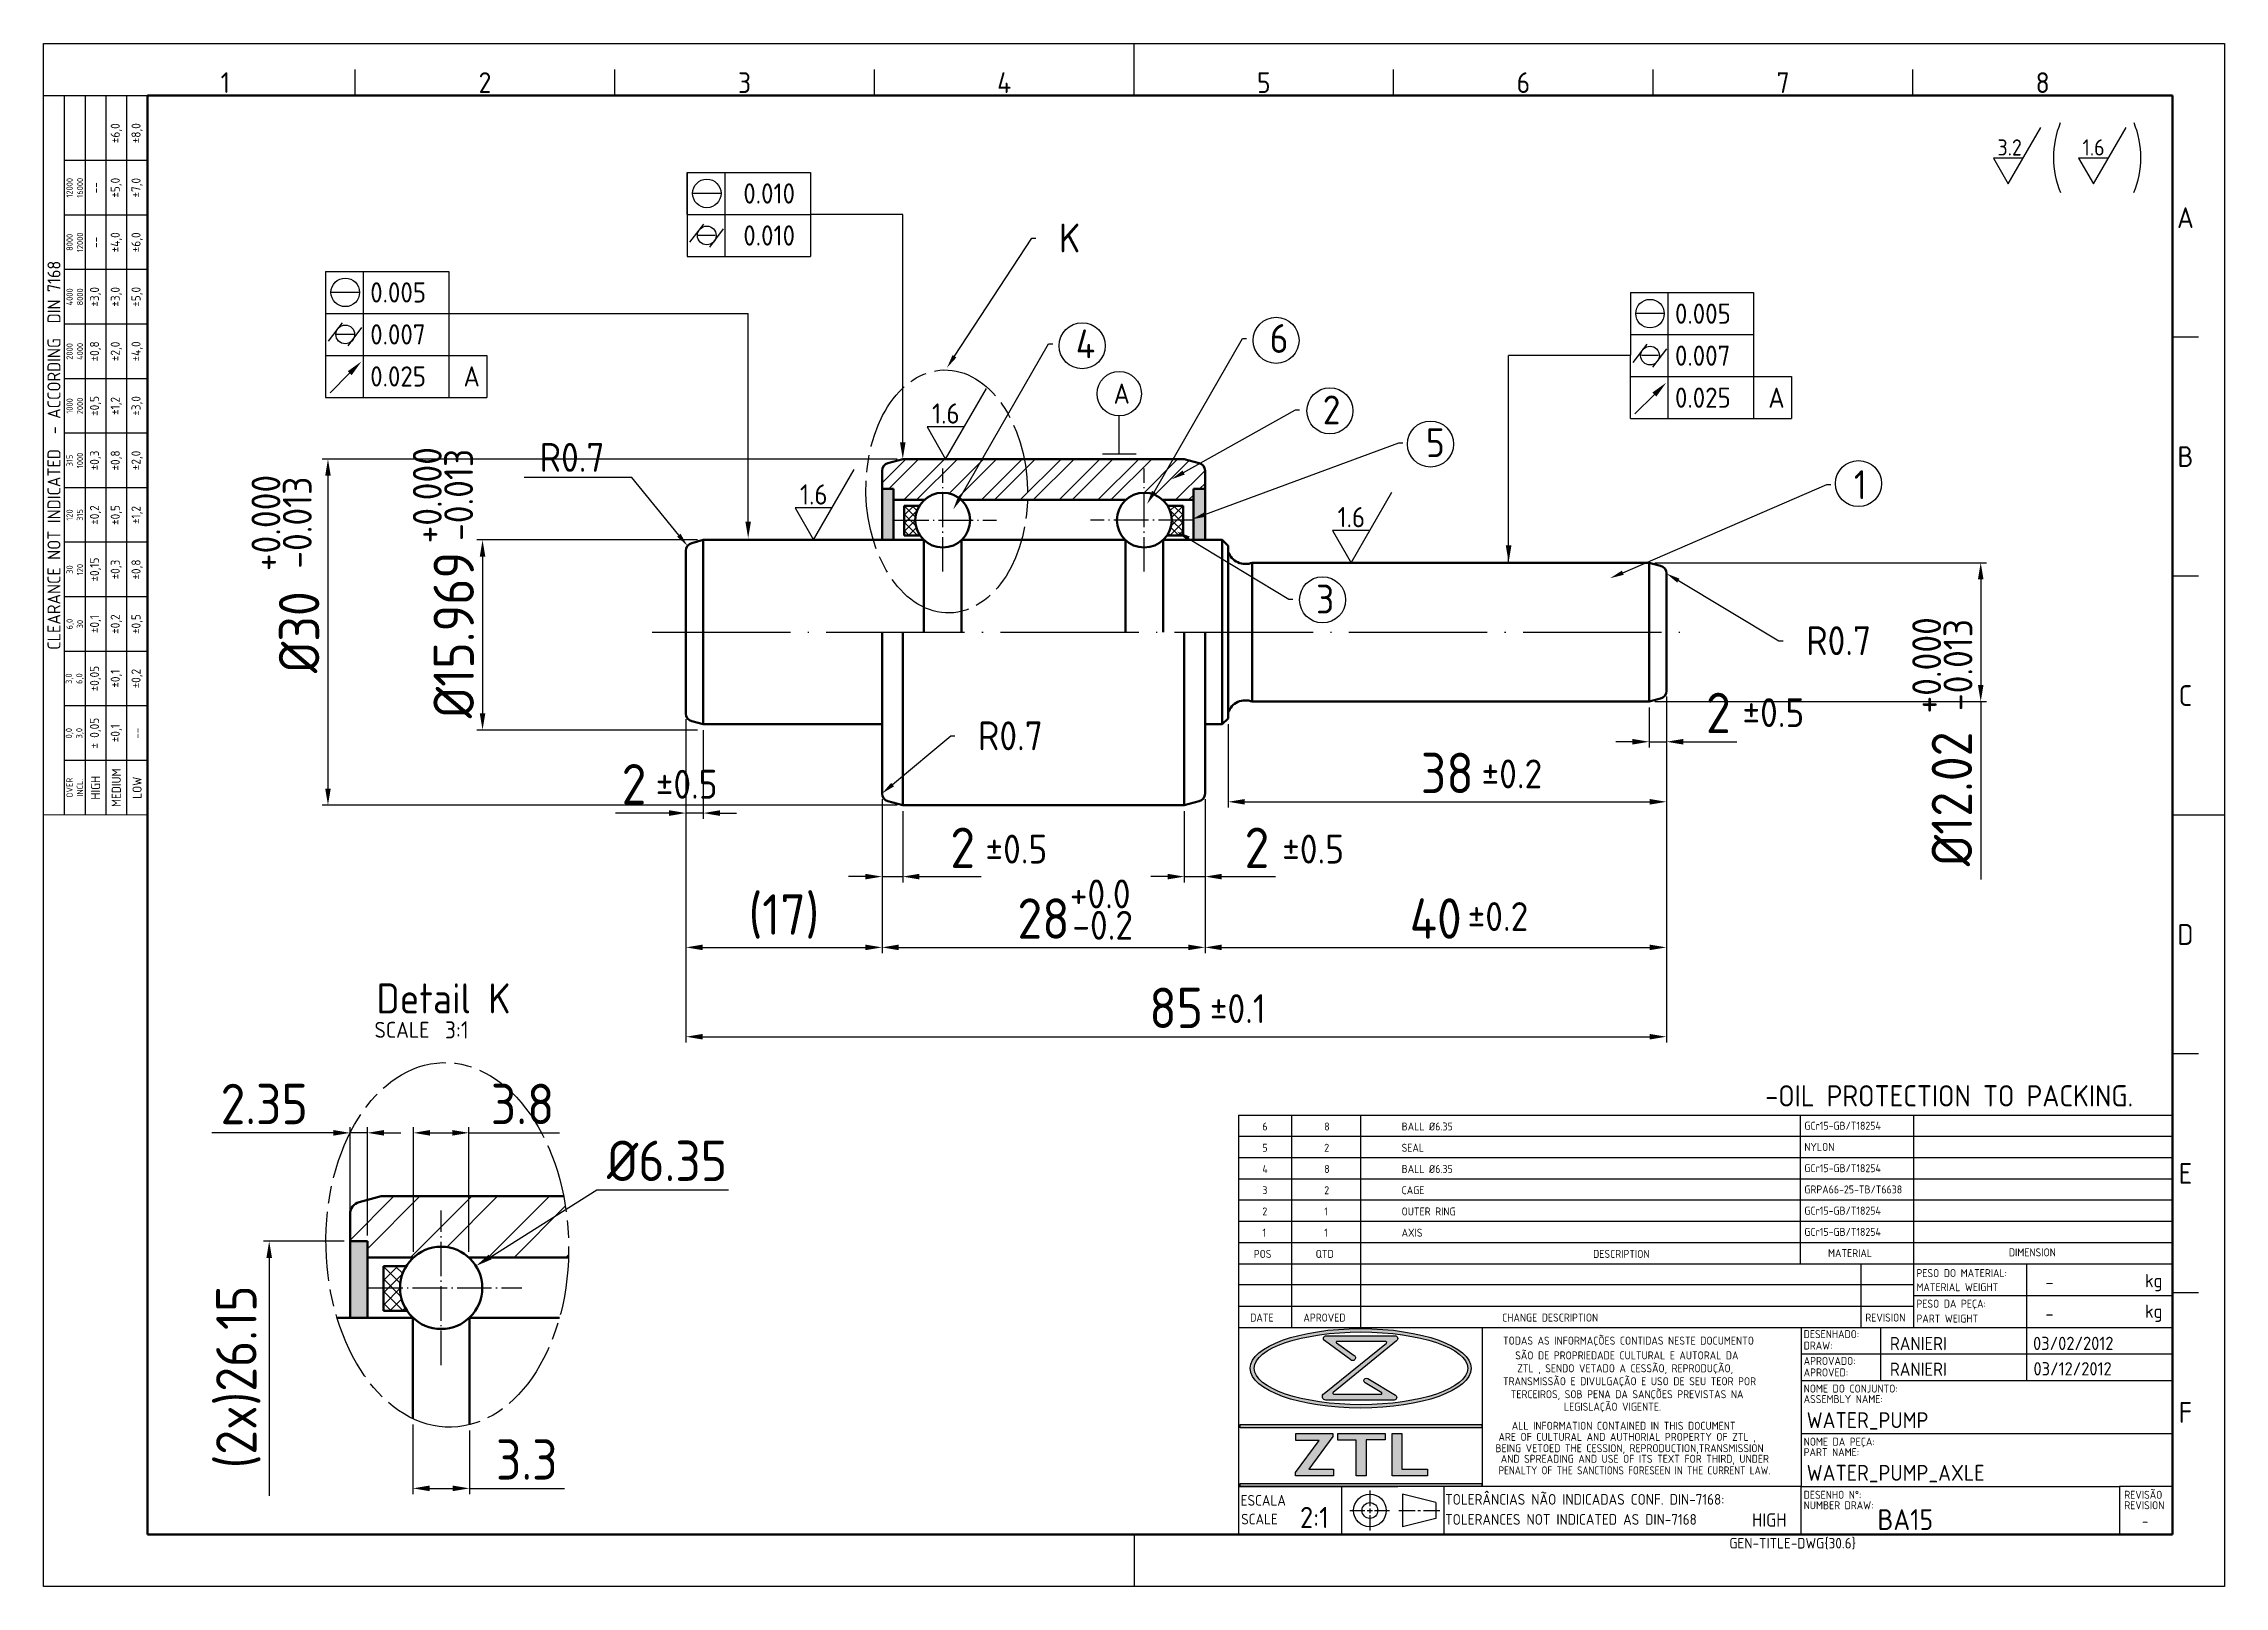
# Model space of a CAD drawing. Extents: x 8 to 197, y 6 to 139.
import ezdxf
from ezdxf import colors
from ezdxf.entities.mleader import LeaderData, LeaderLine
from ezdxf.enums import TextEntityAlignment as Align
from ezdxf.math import Vec2, Vec3

# ---------------------------------------------------------------- set-up
doc = ezdxf.new("R2010")
doc.units = 0
doc.header["$LTSCALE"] = 0.5
doc.linetypes.add('ACAD_ISO04W100', pattern=[30, 24, -3, 0, -3])
doc.linetypes.add('AM_ISO08W050', pattern=[18, 12, -1.5, 3, -1.5])
doc.layers.get('0').update_dxf_attribs({"linetype": 'CONTINUOUS'})
doc.layers.get('Defpoints').update_dxf_attribs({"linetype": 'CONTINUOUS'})
for name, color, linetype, lineweight in [('AM_0', 7, 'CONTINUOUS', 50), ('AM_5', 3, 'CONTINUOUS', 25), ('AM_7', 4, 'ACAD_ISO04W100', 25), ('AM_8', 1, 'CONTINUOUS', 25), ('AM_BOR', 7, 'CONTINUOUS', 50)]:
    doc.layers.add(name, color=color, linetype=linetype, lineweight=lineweight)
doc.styles.add('ACISOTS', font='isocp.shx', dxfattribs={"height": 1})
doc.styles.get("Standard").update_dxf_attribs({"font": 'ISOCP.SHX'})
doc.dimstyles.new('AM_ISO', dxfattribs={"dimtxt": 3.5, "dimasz": 2.5, "dimexe": 1, "dimexo": 1, "dimgap": 1.5, "dimtad": 1, "dimdsep": 46, "dimtxsty": 'Standard', "dimcen": 0, "dimclrd": 256, "dimclre": 256, "dimclrt": 2, "dimadec": 0, "dimazin": 2, "dimtp": 0.1, "dimtm": 0.1, "dimtfac": 0.71, "dimtdec": 3, "dimtmove": 0, "dimatfit": 3, "dimfxl": 1, "dimlwd": -1, "dimlwe": -1, "dimarcsym": 0})
doc.dimstyles.new('AM_ISO$3', dxfattribs={"dimtxt": 3.5, "dimasz": 2.5, "dimexe": 1, "dimexo": 1, "dimgap": 1.5, "dimtad": 1, "dimtoh": 1, "dimdsep": 46, "dimtxsty": 'Standard', "dimcen": 0, "dimclrd": 256, "dimclre": 256, "dimclrt": 2, "dimadec": 0, "dimazin": 2, "dimtp": 0.1, "dimtm": 0.1, "dimtfac": 0.71, "dimtdec": 3, "dimtofl": 0, "dimtmove": 0, "dimatfit": 0, "dimfxl": 1, "dimlwd": -1, "dimlwe": -1, "dimarcsym": 0})

msp = doc.modelspace()

# ---------------------------------------------------------------- texts
at = {"layer": 'AM_5', "attachment_point": 1}
for s, insert, char_height in [('3.2', (177.7563078477225, 131.0225542291044), 1.4), ('1.6', (185.1326257128083, 131.0225542291044), 1.4), (' 0.010', (68.03698349516955, 127.2076120437394), 1.75), (' 0.010', (68.03698349516955, 123.5676120437394), 1.75), ('0.005', (36.69546841968113, 118.6348506456538), 1.75), ('0.005', (149.7999416463379, 116.7954064692708), 1.75), ('0.007', (36.69546841968113, 114.9948506456537), 1.75), ('0.007', (149.7999416463379, 113.1554064692708), 1.75), ('0.025', (36.69546841968113, 111.3548506456537), 1.75), ('A', (44.78449272722403, 111.3548506456537), 1.75), ('A', (101.1312007623402, 109.8683115479406), 1.75), ('1.6', (85.3984214634886, 108.1421835928555), 1.75), ('0.025', (149.7999416463379, 109.5154064692708), 1.75), ('A', (157.8889659538808, 109.5154064692708), 1.75), ('1.6', (73.95097658171969, 101.1271835928556), 1.75), ('1.6', (120.5500957448733, 99.16118359285558), 1.75), ('%%P0.5', (155.6455503527808, 82.60089481497386), 2.5), ('%%P0.5', (61.44440445252962, 76.39231134310525), 2.5), ('%%P0.2', (133.0296899286765, 77.2898392206688), 2.5), ('%%P0.5', (90.02625109923474, 70.77108319093986), 2.5), ('%%P0.5', (115.7478473819185, 70.77108319093986), 2.5), ('+0.0', (97.34217321081633, 66.88891166674745), 2.5), ('%%P0.2', (131.8238445251977, 64.92920083820098), 2.5), ('-0.2', (97.55844790257595, 64.17271600378996), 2.5), ('%%P0.1', (109.4783351034575, 56.95020565276627), 2.5)]:
    msp.add_mtext_dynamic_manual_height_columns(s, width=5.488309595672263, gutter_width=10, heights=[0], dxfattribs=dict(at, insert=insert, char_height=char_height))
at = {"layer": 'AM_5', "char_height": 2.5, "attachment_point": 1, "rotation": 90}
for s, insert in [('+0.000', (40.39180282899025, 96.01528059932559)), ('-0.013', (43.10799849194774, 96.23155529108521)), ('+0.000', (26.4043182039, 93.61045138890194)), ('-0.013', (29.12051386685749, 93.82672608066156)), ('+0.000', (170.3653597973036, 81.27492094462218)), ('-0.013', (173.0815554602611, 81.4911956363818))]:
    msp.add_mtext_dynamic_manual_height_columns(s, width=5.488309595672263, gutter_width=10, heights=[0], dxfattribs=dict(at, insert=insert))
at = {"layer": 'AM_5', "lineweight": 25, "insert": (37.23891940302847, 57.88364038542184), "char_height": 2.6, "attachment_point": 1}
msp.add_mtext_dynamic_manual_height_columns('Detail K', width=20.73157157763887, gutter_width=10, heights=[0], dxfattribs=at)
at = {"layer": 'AM_5', "lineweight": 25, "insert": (25.26355457747162, 23.78923812652545), "char_height": 3.5, "attachment_point": 5, "rotation": 90}
msp.add_mtext('(2x)26.15', dxfattribs=at)
at = {"layer": 'AM_8', "color": 135}
for s, height, p in [('SCALE', 1.38, (37.0694914397023, 53.17173307765175)), ('3:1', 1.4904, (43.18133285642912, 53.11489328598364)), ('6', 0.69, (114.0325119094236, 45.14001989485665)), ('8', 0.69, (119.3978602638408, 45.14001989485665)), ('                    BALL %%C6.35', 0.69, (118.2150162865091, 45.14001989485666)), ('GCr15-GB/T18254', 0.69, (161.0153195075857, 45.20761983196834)), ('5', 0.69, (114.0325119094236, 43.30001989485666)), ('2', 0.69, (119.3978602638408, 43.30001989485666)), ('                    SEAL', 0.69, (118.2150162865091, 43.30001989485666)), ('NYLON', 0.69, (161.0153195075857, 43.36761983196836)), ('4', 0.69, (114.0325119094236, 41.46001989485667)), ('8', 0.69, (119.3978602638408, 41.46001989485667)), ('                    BALL %%C6.35', 0.69, (118.2150162865091, 41.46001989485667)), ('GCr15-GB/T18254', 0.69, (161.0153195075857, 41.52761983196837)), ('3', 0.69, (114.0325119094236, 39.62001989485667)), ('2', 0.69, (119.3978602638408, 39.62001989485667)), ('                    CAGE', 0.69, (118.2150162865091, 39.62001989485667)), ('GRPA66-25-TB/T6638', 0.69, (161.0153195075857, 39.68761983196836)), ('2', 0.69, (114.0325119094236, 37.78001989485666)), ('1', 0.69, (119.3978602638408, 37.78001989485666)), ('                    OUTER RING', 0.69, (118.2150162865091, 37.78001989485666)), ('GCr15-GB/T18254', 0.69, (161.0153195075857, 37.84761983196836)), ('1', 0.69, (114.0325119094236, 35.94001989485667)), ('1', 0.69, (119.3978602638408, 35.94001989485667)), ('                    AXIS', 0.69, (118.2150162865091, 35.94001989485667)), ('GCr15-GB/T18254', 0.69, (161.0153195075857, 36.00761983196836)), ('POS', 0.69, (113.2864005974834, 34.10001989485666)), ('QTD', 0.69, (118.6517489519006, 34.10001989485666)), ('                    DESCRIPTION', 0.69, (134.8159983630662, 34.10001989485666)), ('MATERIAL', 0.69, (163.0671274107165, 34.16761983196836)), ('DIMENSION', 0.69, (178.7430365623991, 34.23497949049347)), ('PESO DO MATERIAL:', 0.69, (170.7301563760274, 32.43867696353402)), ('kg', 1.15, (190.5474789785885, 31.55660522421314)), ('MATERIAL WEIGHT', 0.69, (170.7301563760274, 31.21661130233112)), ('PESO DA PEÇA:', 0.69, (170.7301563760274, 29.78685470618082)), ('DATE', 0.69, (112.9834336540465, 28.58001989485667)), ('APROVED', 0.69, (117.5910278191128, 28.58001989485667)), ('CHANGE DESCRIPTION', 0.69, (134.8159983630662, 28.58001989485667)), ('REVISION', 0.69, (166.3013414710558, 28.58001989485667)), ('PART WEIGHT', 0.69, (170.7301563760274, 28.49918909290581)), ('kg', 1.15, (190.5474789785885, 28.90340551248801)), ('TODAS AS INFORMAÇÕES CONTIDAS NESTE DOCUMENTO', 0.69, (134.8935154592509, 26.58434120918179)), ('DESENHADO:', 0.69, (160.9561282819266, 27.14987769989751)), ('DRAW:', 0.69, (160.9561282819266, 26.15741179324012)), ('SÃO DE PROPRIEDADE CULTURAL E AUTORAL DA', 0.69, (135.9502366404535, 25.30875776495711)), ('ZTL , SENDO VETADO A CESSÃO, REPRODUÇÃO,', 0.69, (136.1263571310663, 24.18624450188619)), ('APROVADO:', 0.69, (160.9561282819266, 24.82605504749112)), ('TRANSMISSÃO E DIVULGAÇÃO E USO DE SEU TEOR POR', 0.69, (134.8935154592509, 23.06373108340158)), ('TERCEIROS, SOB PENA DA SANÇÕES PREVISTAS NA', 0.69, (135.5627721150258, 21.94121766491698)), ('APROVED:', 0.69, (160.9561282819266, 23.83358914083372)), ('NOME DO CONJUNTO:', 0.69, (160.9561282819266, 22.42961318488754)), ('LEGISLAÇÃO VIGENTE.', 0.69, (140.1771218688278, 20.8603049097147)), ('ASSEMBLY NAME:', 0.69, (160.9561282819266, 21.52105296143884)), ('ARE OF CULTURAL AND AUTHORIAL PROPERTY OF ZTL ,', 0.69, (134.5030033646901, 18.24549503804773)), ('ALL INFORMATION CONTAINED IN THIS DOCUMENT', 0.69, (135.6543440346601, 19.20966897510784)), ('BEING VETOED THE CESSION, REPRODUCTION,TRANSMISSION', 0.69, (134.234156507879, 17.26379075053947)), ('AND SPREADING AND USE OF ITS TEXT FOR THIRD, UNDER', 0.69, (134.69974848874, 16.34645180895815)), ('NOME DA PEÇA:', 0.69, (160.9561282819266, 17.82961318488755)), ('PART NAME:', 0.69, (160.9561282819266, 16.92105296143884)), ('ESCALA', 0.9199999999999999, (112.1520351152951, 12.63103496350517)), ('TOLERÂNCIAS NÃO INDICADAS CONF. DIN-7168:', 0.9199999999999999, (129.8768951376144, 12.71671378337625)), ('DESENHO N%%d:', 0.69, (160.9561282819266, 13.22961318488755)), ('REVISÃO', 0.69, (188.7501153577017, 13.22961318488755)), ('SCALE', 0.9199999999999999, (112.1950105140358, 11.00548282222067)), ('2:1', 1.84, (117.2985575235823, 10.68656361687725)), ('TOLERANCES NOT INDICATED AS DIN-7168', 0.9199999999999999, (129.8768951376144, 10.9802414808772)), ('NUMBER DRAW:', 0.69, (160.9561282819266, 12.32105296143884)), ('REVISION', 0.69, (188.7501153577017, 12.32105296143884))]:
    msp.add_text(s, height=height, dxfattribs=at).set_placement(p)
at = {"layer": 'AM_8'}
msp.add_text('-OIL PROTECTION TO PACKING.', height=1.84, dxfattribs=at).set_placement((157.6252077000886, 47.22265288908337))
at = {"layer": 'AM_8', "color": 135, "width": 0.95}
msp.add_text('PENALTY OF THE SANCTIONS FORESEEN IN THE CURRENT LAW.', height=0.69, dxfattribs=at).set_placement((134.5002835493976, 15.3447114365004))
at = {"layer": 'AM_8', "color": 135}
for p in [(181.9127016102684, 32.00119057640106), (181.9127016102684, 29.26440023861582)]:
    msp.add_attdef('-', text='', height=1.15, dxfattribs=at).set_placement(p, align=Align.MIDDLE_LEFT)
for tag, p, height in [('RANIERI', (168.4307541866868, 26.10305056861435), 1.15), ('03/02/2012', (180.8398987842437, 26.11662965397841), 1.15), ('RANIERI', (168.4298248954894, 23.8775579627152), 1.15), ('03/12/2012', (180.8768919941918, 23.91574579513883), 1.15), ('WATER_PUMP', (161.2160289440694, 19.35012329526743), 1.38), ('WATER_PUMP_AXLE', (161.2160289440694, 14.78503310864989), 1.38), ('BA15', (167.3548688121477, 10.52366307235633), 1.799111111111111)]:
    msp.add_attdef(tag, p, '', height=height, dxfattribs=at)
for tag, height, p in [('HIGH', 1.15, (157.9746708532161, 11.38973251684127)), ('-', 0.8995555555555556, (190.5595065464163, 11.28385728933194))]:
    msp.add_attdef(tag, text='', height=height, dxfattribs=at).set_placement(p, align=Align.MIDDLE_CENTER)
at = {"layer": 'AM_8', "color": 135, "style": 'ACISOTS'}
msp.add_attdef('GEN-TITLE-DWG{30.6}', (154.5160976434237, 8.918001705746688), '', height=0.9199999999999999, dxfattribs=at)

# ---------------------------------------------------------------- blocks, each defined once
blk = doc.blocks.new('A3 ZTL')
for p, q in [((19.56947162426601, 280.8219178082171), (19.56947162426601, 9.784735812133079)), ((401.174168297453, 280.8219178082171), (19.56947162426601, 280.8219178082171)), ((401.174168297453, 9.784735812133079), (401.174168297453, 280.8219178082171)), ((19.56947162426601, 9.784735812133079), (401.174168297453, 9.784735812133079))]:
    blk.add_line(p, q)
at = {"layer": 'AM_BOR', "color": 135, "lineweight": 25}
for p, q in [((0, 5.684341886080801e-14), (0, 290.6066536203501)), ((0, 290.6066536203501), (410.9589041095861, 290.6066536203501)), ((205.4794520547931, 280.8219178082171), (205.4794520547931, 290.6066536203501)), ((410.9589041095861, 290.6066536203501), (410.9589041095861, 5.684341886080801e-14)), ((58.70841487279802, 280.8219178082171), (58.70841487279802, 285.7142857142836)), ((107.632093933463, 280.8219178082171), (107.632093933463, 285.7142857142836)), ((156.555772994128, 280.8219178082171), (156.555772994128, 285.7142857142836)), ((254.4031311154581, 280.8219178082171), (254.4031311154581, 285.7142857142836)), ((303.326810176123, 280.8219178082171), (303.326810176123, 285.7142857142836)), ((352.250489236788, 280.8219178082171), (352.250489236788, 285.7142857142836)), ((3.913894324855534, 145.303326810175), (3.913894324853203, 280.8219178082171)), ((7.827788649706406, 280.8219178082171), (7.827788649708737, 145.3033268101751)), ((11.74168297455961, 280.8219178082171), (11.74168297456194, 145.3033268101751)), ((15.65557729941514, 145.3033268101751), (15.65557729941281, 280.8219178082171)), ((19.56947162426621, 268.5909980430509), (3.91389432485343, 268.5909980430507)), ((19.56947162426644, 258.3170254403113), (3.913894324853658, 258.3170254403111)), ((19.56947162426655, 248.0430528375717), (3.913894324853771, 248.0430528375713)), ((19.56947162426678, 237.7690802348319), (3.91389432485397, 237.7690802348317)), ((406.0665362035195, 235.3228962817988), (401.174168297453, 235.3228962817988)), ((19.56947162426701, 227.4951076320925), (3.913894324854198, 227.4951076320921)), ((19.56947162426712, 217.2211350293527), (3.913894324854311, 217.2211350293525)), ((19.56947162426735, 206.9471624266131), (3.913894324854539, 206.9471624266129)), ((19.56947162426746, 196.6731898238735), (3.913894324854652, 196.6731898238733)), ((406.0665362035195, 190.313111545987), (401.174168297453, 190.313111545987)), ((19.56947162426766, 186.3992172211339), (3.91389432485488, 186.3992172211337)), ((19.56947162426778, 176.1252446183943), (3.913894324854994, 176.1252446183938)), ((19.56947162426789, 165.8512720156544), (3.913894324855107, 165.8512720156542)), ((19.56947162426812, 155.5772994129149), (3.913894324855306, 155.5772994129146)), ((401.174168297453, 145.3033268101751), (410.9589041095861, 145.3033268101751)), ((406.0665362035195, 100.2935420743633), (401.174168297453, 100.2935420743633)), ((406.0665362035195, 55.28375733855154), (401.174168297453, 55.28375733855154)), ((205.4794520547931, 9.784735812133079), (205.4794520547931, 5.684341886080801e-14)), ((410.9589041095861, 5.684341886080801e-14), (0, 5.684341886080801e-14))]:
    blk.add_line(p, q, dxfattribs=at)
blk.add_lwpolyline([(19.56947162426835, 145.3033268101756), (2.347899652477281e-12, 145.3033268101749), (-2.546407529280259e-12, 280.8219178082169), (19.56947162426601, 280.8219178082171)], close=True, dxfattribs=at)
at = {"layer": 'AM_BOR', "color": 135, "lineweight": 25, "style": 'ACISOTS'}
for s, p in [('1', (34.24657534246552, 283.2681017612505)), ('2', (83.17025440313051, 283.2681017612505)), ('3', (132.0939334637955, 283.2681017612505)), ('4', (181.0176125244605, 283.2681017612505)), ('5', (229.9412915851255, 283.2681017612505)), ('6', (278.8649706457905, 283.2681017612505)), ('7', (327.7886497064555, 283.2681017612505)), ('8', (376.7123287671206, 283.2681017612505)), ('A', (403.6203522504863, 257.8277886497048)), ('B', (403.6203522504863, 212.8180039138928)), ('C', (403.6203522504863, 167.808219178081)), ('D', (403.6203522504863, 122.7984344422692)), ('E', (403.6203522504863, 77.78864970645742)), ('F', (403.6203522504863, 32.7788649706456))]:
    blk.add_text(s, height=3.9138943248532, dxfattribs=at).set_placement(p, align=Align.MIDDLE)
at = {"layer": 'AM_BOR', "color": 135, "lineweight": 25, "attachment_point": 5}
for s, insert, char_height, width, rotation in [('±6,0', (13.69863013698632, 273.7279843444209), 1.712328767123275, 10.27397260273965, 90.00000000000097), ('±8,0', (17.61252446183953, 273.7279843444209), 1.712328767123275, 10.27397260273965, 90.00000000000097), ('12000\\P16000', (5.870841487280257, 263.4540117416808), 1.17416829745596, 10.27397260273965, 90.00000000000097), ('--', (9.784735812133347, 263.454011741681), 1.712328767123275, 10.27397260273965, 90.00000000000097), ('±5,0', (13.69863013698655, 263.454011741681), 1.712328767123275, 10.27397260273965, 90.00000000000097), ('±7,0', (17.61252446183975, 263.4540117416813), 1.712328767123275, 10.27397260273965, 90.00000000000097), ('8000\\P12000', (5.870841487280369, 253.1800391389412), 1.17416829745596, 10.27397260273962, 90.00000000000097), ('±4,0', (13.69863013698677, 253.1800391389414), 1.712328767123275, 10.27397260273965, 90.00000000000097), ('±6,0', (17.61252446183997, 253.1800391389414), 1.712328767123275, 10.27397260273965, 90.00000000000097), ('--', (9.784735812133567, 253.1800391389414), 1.712328767123275, 10.27397260273965, 90.00000000000097), ('{\\Fisocp.shx|c0;CLEARANCE NOT INDICATED  - ACCORDING  DIN 7168}', (1.956947162427836, 213.0626223091959), 2.44618395303325, 135.518590998042, 90.00000000000095), ('4000\\P8000', (5.870841487280591, 242.9060665362016), 1.17416829745596, 10.27397260273965, 90.00000000000097), ('±3,0', (9.78473581213368, 242.9060665362016), 1.712328767123275, 10.27397260273965, 90.00000000000097), ('±3,0', (13.69863013698688, 242.9060665362018), 1.712328767123275, 10.27397260273965, 90.00000000000097), ('±5,0', (17.61252446184008, 242.9060665362018), 1.712328767123275, 10.27397260273965, 90.00000000000097), ('±0,8', (9.784735812133901, 232.632093933462), 1.712328767123275, 10.27397260273965, 90.00000000000097), ('±2,0', (13.6986301369871, 232.6320939334622), 1.712328767123275, 10.27397260273965, 90.00000000000097), ('±4,0', (17.61252446184031, 232.6320939334622), 1.712328767123275, 10.27397260273965, 90.00000000000097), ('2000\\P4000', (5.870841487280702, 232.632093933462), 1.17416829745596, 10.27397260273954, 90.00000000000097), ('1000\\P2000', (5.870841487280813, 222.3581213307224), 1.17416829745596, 10.27397260273965, 90.00000000000097), ('±0,5', (9.784735812134015, 222.3581213307224), 1.712328767123275, 10.27397260273965, 90.00000000000097), ('±1,2', (13.69863013698721, 222.3581213307226), 1.712328767123275, 10.27397260273965, 90.00000000000097), ('±3,0', (17.61252446184042, 222.3581213307226), 1.712328767123275, 10.27397260273965, 90.00000000000097), ('±0,3', (9.784735812134235, 212.0841487279828), 1.712328767123275, 10.27397260273965, 90.00000000000097), ('±0,8', (13.69863013698744, 212.0841487279828), 1.712328767123275, 10.27397260273965, 90.00000000000097), ('±2,0', (17.61252446184064, 212.084148727983), 1.712328767123275, 10.27397260273965, 90.00000000000097), ('315\\P1000', (5.870841487281035, 212.0841487279828), 1.17416829745596, 10.27397260273965, 90.00000000000097), ('120\\P315', (5.870841487281259, 201.8101761252432), 1.17416829745596, 10.27397260273965, 90.00000000000097), ('±0,2', (9.784735812134349, 201.8101761252432), 1.712328767123275, 10.27397260273965, 90.00000000000097), ('±0,5', (13.69863013698755, 201.8101761252432), 1.712328767123275, 10.27397260273965, 90.00000000000097), ('±1,2', (17.61252446184075, 201.8101761252432), 1.712328767123275, 10.27397260273965, 90.00000000000097), ('±0,15', (9.784735812134569, 191.5362035225036), 1.712328767123275, 10.27397260273965, 90.00000000000097), ('±0,3', (13.69863013698777, 191.5362035225036), 1.712328767123275, 10.27397260273965, 90.00000000000097), ('±0,8', (17.61252446184097, 191.5362035225036), 1.712328767123275, 10.27397260273965, 90.00000000000097), ('30\\P120', (5.870841487281481, 191.5362035225033), 1.17416829745596, 10.2739726027396, 90.00000000000097), ('6,0\\P30', (5.870841487281591, 181.2622309197637), 1.17416829745596, 10.27397260273965, 90.00000000000097), ('±0,1', (9.784735812134683, 181.262230919764), 1.712328767123275, 10.27397260273965, 90.00000000000097), ('±0,2', (13.69863013698788, 181.262230919764), 1.712328767123275, 10.27397260273965, 90.00000000000097), ('±0,5', (17.61252446184108, 181.262230919764), 1.712328767123275, 10.27397260273965, 90.00000000000097), ('±0,05', (9.784735812134903, 170.9882583170241), 1.712328767123275, 10.27397260273965, 90.00000000000097), ('±0,2', (17.61252446184131, 170.9882583170244), 1.712328767123275, 10.27397260273965, 90.00000000000097), ('3,0\\P6,0', (5.870841487281703, 170.9882583170241), 1.17416829745596, 10.27397260273965, 90.00000000000097), ('±0,1', (13.6986301369881, 170.9882583170244), 1.712328767123275, 10.27397260273965, 90.00000000000097), ('0,0\\P3,0', (5.870841487281815, 160.7142857142844), 1.17416829745596, 10.27397260273965, 90.00000000000097), ('± 0,05', (9.784735812135013, 160.7142857142845), 1.712328767123275, 10.27397260273965, 90.00000000000097), ('\\pt4.69206;±0,1', (13.69863013698822, 160.7142857142845), 1.712328767123275, 10.27397260273965, 90.00000000000097), ('--', (17.61252446184142, 160.7142857142846), 1.712328767123275, 10.27397260273965, 90.00000000000097), ('{\\Fisocp.shx|c0;OVER\\PINCL.}', (5.870841487282037, 150.4403131115448), 1.17416829745596, 10.27397260273965, 90.00000000000095), ('HIGH', (9.784735812135237, 150.440313111545), 1.712328767123275, 10.27397260273943, 90.00000000000095), ('MEDIUM', (13.69863013698844, 150.440313111545), 1.712328767123275, 10.2739726027396, 90.00000000000095), ('LOW', (17.61252446184175, 150.4403131115452), 1.712328767123275, 10.27397260273932, 90.00000000000095)]:
    blk.add_mtext(s, dxfattribs=dict(at, insert=insert, char_height=char_height, width=width, rotation=rotation))
blk = doc.blocks.new('*D31')
at = {"layer": 'AM_5', "transparency": 16777216}
for p, q in [((149.060590886391, 82.74152254201528), (149.060590886391, 52.76477455227206)), ((64.060590886391, 80.77546562620334), (64.060590886391, 52.76477455227206)), ((65.510590886391, 53.26477455227206), (147.610590886391, 53.26477455227206))]:
    blk.add_line(p, q, dxfattribs=at)
at = {"layer": 'AM_5', "lineweight": 25, "transparency": 16777216}
for points in [[(65.510590886391, 53.50644121893873), (65.510590886391, 53.02310788560539), (64.060590886391, 53.26477455227206)], [(147.610590886391, 53.50644121893873), (147.610590886391, 53.02310788560539), (149.060590886391, 53.26477455227206)]]:
    blk.add_solid(points, dxfattribs=at)
at = {"layer": 'Defpoints', "color": 0, "lineweight": 25, "transparency": 16777216}
for p in [(149.060590886391, 83.24152254201528), (64.060590886391, 81.27546562620334), (149.060590886391, 53.26477455227206)]:
    blk.add_point(p, dxfattribs=at)
at = {"layer": 'AM_5', "lineweight": 25, "transparency": 16777216, "insert": (106.560590886391, 55.76477455227206), "char_height": 3.5, "attachment_point": 5}
blk.add_mtext('85', dxfattribs=at)
blk = doc.blocks.new('*D32')
at = {"layer": 'AM_5', "transparency": 16777216}
for p, q in [((64.060590886391, 80.77546562620334), (64.060590886391, 60.50526844923911)), ((81.060590886391, 73.84090729974463), (81.060590886391, 60.50526844923911)), ((65.510590886391, 61.00526844923911), (79.610590886391, 61.00526844923911))]:
    blk.add_line(p, q, dxfattribs=at)
at = {"layer": 'AM_5', "lineweight": 25, "transparency": 16777216}
for points in [[(65.510590886391, 61.24693511590578), (65.510590886391, 60.76360178257244), (64.060590886391, 61.00526844923911)], [(79.610590886391, 61.24693511590578), (79.610590886391, 60.76360178257244), (81.060590886391, 61.00526844923911)]]:
    blk.add_solid(points, dxfattribs=at)
at = {"layer": 'Defpoints', "color": 0, "lineweight": 25, "transparency": 16777216}
for p in [(64.060590886391, 81.27546562620334), (81.060590886391, 74.34090729974463), (81.060590886391, 61.00526844923911)]:
    blk.add_point(p, dxfattribs=at)
at = {"layer": 'AM_5', "lineweight": 25, "transparency": 16777216, "insert": (72.560590886391, 63.68026844923911), "char_height": 3.5, "attachment_point": 5}
blk.add_mtext('(17)', dxfattribs=at)
blk = doc.blocks.new('*D33')
at = {"layer": 'AM_5', "transparency": 16777216}
for p, q in [((81.06059088639098, 73.84090729974463), (81.06059088639098, 60.50526844923911)), ((109.060590886391, 73.84090729974463), (109.060590886391, 60.50526844923911)), ((82.51059088639099, 61.00526844923911), (107.610590886391, 61.00526844923911))]:
    blk.add_line(p, q, dxfattribs=at)
at = {"layer": 'AM_5', "lineweight": 25, "transparency": 16777216}
for points in [[(82.51059088639099, 61.24693511590578), (82.51059088639099, 60.76360178257244), (81.06059088639098, 61.00526844923911)], [(107.610590886391, 61.24693511590578), (107.610590886391, 60.76360178257244), (109.060590886391, 61.00526844923911)]]:
    blk.add_solid(points, dxfattribs=at)
at = {"layer": 'Defpoints', "color": 0, "lineweight": 25, "transparency": 16777216}
for p in [(81.06059088639098, 74.34090729974463), (109.060590886391, 74.34090729974463), (109.060590886391, 61.00526844923911)]:
    blk.add_point(p, dxfattribs=at)
at = {"layer": 'AM_5', "lineweight": 25, "transparency": 16777216, "insert": (95.06059088639097, 63.50561293742809), "char_height": 3.5, "attachment_point": 5}
blk.add_mtext('28', dxfattribs=at)
blk = doc.blocks.new('*D34')
at = {"layer": 'AM_5', "transparency": 16777216}
for p, q in [((149.060590886391, 82.74152254201528), (149.060590886391, 60.50526844923911)), ((109.060590886391, 73.84090729974463), (109.060590886391, 60.50526844923911)), ((110.510590886391, 61.00526844923911), (147.610590886391, 61.00526844923911))]:
    blk.add_line(p, q, dxfattribs=at)
at = {"layer": 'AM_5', "lineweight": 25, "transparency": 16777216}
for points in [[(110.510590886391, 61.24693511590578), (110.510590886391, 60.76360178257244), (109.060590886391, 61.00526844923911)], [(147.610590886391, 61.24693511590578), (147.610590886391, 60.76360178257244), (149.060590886391, 61.00526844923911)]]:
    blk.add_solid(points, dxfattribs=at)
at = {"layer": 'Defpoints', "color": 0, "lineweight": 25, "transparency": 16777216}
for p in [(149.060590886391, 83.24152254201528), (109.060590886391, 74.34090729974463), (149.060590886391, 61.00526844923911)]:
    blk.add_point(p, dxfattribs=at)
at = {"layer": 'AM_5', "lineweight": 25, "transparency": 16777216, "insert": (129.060590886391, 63.50526844923911), "char_height": 3.5, "attachment_point": 5}
blk.add_mtext('40', dxfattribs=at)
blk = doc.blocks.new('*D35')
at = {"layer": 'AM_5', "transparency": 16777216}
for p, q in [((149.0605908863909, 82.74152254201528), (149.0605908863909, 73.1203006185603)), ((111.060590886391, 80.33646986178326), (111.060590886391, 73.1203006185603)), ((112.510590886391, 73.6203006185603), (147.6105908863909, 73.6203006185603))]:
    blk.add_line(p, q, dxfattribs=at)
at = {"layer": 'AM_5', "lineweight": 25, "transparency": 16777216}
for points in [[(112.510590886391, 73.86196728522695), (112.510590886391, 73.37863395189363), (111.060590886391, 73.6203006185603)], [(147.6105908863909, 73.86196728522695), (147.6105908863909, 73.37863395189363), (149.0605908863909, 73.6203006185603)]]:
    blk.add_solid(points, dxfattribs=at)
at = {"layer": 'Defpoints', "color": 0, "lineweight": 25, "transparency": 16777216}
for p in [(149.0605908863909, 83.24152254201528), (111.060590886391, 80.83646986178326), (149.0605908863909, 73.6203006185603)]:
    blk.add_point(p, dxfattribs=at)
at = {"layer": 'AM_5', "lineweight": 25, "transparency": 16777216, "insert": (130.0605908863909, 76.1203006185603), "char_height": 3.5, "attachment_point": 5}
blk.add_mtext('38', dxfattribs=at)
blk = doc.blocks.new('*D36')
at = {"layer": 'AM_5', "transparency": 16777216}
for p, q in [((64.060590886391, 80.77546562620334), (64.060590886391, 72.14525895366353)), ((65.56059088639208, 79.83646986178329), (65.56059088639208, 72.14525895366353)), ((62.61059088639099, 72.64525895366353), (57.96150624072171, 72.64525895366353)), ((65.56059088639208, 72.64525895366353), (64.060590886391, 72.64525895366353)), ((67.01059088639208, 72.64525895366353), (68.46059088639208, 72.64525895366353))]:
    blk.add_line(p, q, dxfattribs=at)
at = {"layer": 'AM_5', "lineweight": 25, "transparency": 16777216}
for points in [[(62.61059088639099, 72.88692562033019), (62.61059088639099, 72.40359228699687), (64.060590886391, 72.64525895366353)], [(67.01059088639208, 72.88692562033019), (67.01059088639208, 72.40359228699687), (65.56059088639208, 72.64525895366353)]]:
    blk.add_solid(points, dxfattribs=at)
at = {"layer": 'Defpoints', "color": 0, "lineweight": 25, "transparency": 16777216}
for p in [(64.060590886391, 81.27546562620334), (65.56059088639208, 80.33646986178329), (64.060590886391, 72.64525895366353)]:
    blk.add_point(p, dxfattribs=at)
at = {"layer": 'AM_5', "lineweight": 25, "transparency": 16777216, "insert": (59.56104856355635, 75.1456034418525), "char_height": 3.5, "attachment_point": 5}
blk.add_mtext('2', dxfattribs=at)
blk = doc.blocks.new('*D37')
at = {"layer": 'AM_5', "transparency": 16777216}
for p, q in [((81.06059088639098, 73.84090729974463), (81.06059088639098, 66.63924463909069)), ((82.86059088639112, 72.82146986178331), (82.86059088639112, 66.63924463909069)), ((79.61059088639098, 67.13924463909069), (78.16059088639098, 67.13924463909069)), ((81.06059088639098, 67.13924463909069), (82.86059088639112, 67.13924463909069)), ((84.31059088639113, 67.13924463909069), (89.65501373382706, 67.13924463909069))]:
    blk.add_line(p, q, dxfattribs=at)
at = {"layer": 'AM_5', "lineweight": 25, "transparency": 16777216}
for points in [[(79.61059088639098, 67.38091130575735), (79.61059088639098, 66.89757797242403), (81.06059088639098, 67.13924463909069)], [(84.31059088639113, 67.38091130575735), (84.31059088639113, 66.89757797242403), (82.86059088639112, 67.13924463909069)]]:
    blk.add_solid(points, dxfattribs=at)
at = {"layer": 'Defpoints', "color": 0, "lineweight": 25, "transparency": 16777216}
for p in [(81.06059088639098, 74.34090729974463), (82.86059088639112, 73.32146986178331), (82.86059088639112, 67.13924463909069)]:
    blk.add_point(p, dxfattribs=at)
at = {"layer": 'AM_5', "lineweight": 25, "transparency": 16777216, "insert": (88.05547141099242, 69.63958912727966), "char_height": 3.5, "attachment_point": 5}
blk.add_mtext('2', dxfattribs=at)
blk = doc.blocks.new('*D38')
at = {"layer": 'AM_5', "transparency": 16777216}
for p, q in [((109.060590886391, 73.84090729974463), (109.060590886391, 66.63924463909069)), ((107.260590886391, 72.82146986178329), (107.260590886391, 66.63924463909069)), ((105.810590886391, 67.13924463909069), (104.360590886391, 67.13924463909069)), ((107.260590886391, 67.13924463909069), (109.060590886391, 67.13924463909069)), ((110.510590886391, 67.13924463909069), (115.1596755320603, 67.13924463909069))]:
    blk.add_line(p, q, dxfattribs=at)
at = {"layer": 'AM_5', "lineweight": 25, "transparency": 16777216}
for points in [[(105.810590886391, 67.38091130575735), (105.810590886391, 66.89757797242403), (107.260590886391, 67.13924463909069)], [(110.510590886391, 67.38091130575735), (110.510590886391, 66.89757797242403), (109.060590886391, 67.13924463909069)]]:
    blk.add_solid(points, dxfattribs=at)
at = {"layer": 'Defpoints', "color": 0, "lineweight": 25, "transparency": 16777216}
for p in [(109.060590886391, 74.34090729974463), (107.260590886391, 73.32146986178329), (109.060590886391, 67.13924463909069)]:
    blk.add_point(p, dxfattribs=at)
at = {"layer": 'AM_5', "lineweight": 25, "transparency": 16777216, "insert": (113.5601332092257, 69.63958912727966), "char_height": 3.5, "attachment_point": 5}
blk.add_mtext('2', dxfattribs=at)
blk = doc.blocks.new('*D39')
at = {"layer": 'AM_5', "transparency": 16777216}
for p, q in [((147.560590886391, 81.80246986178328), (147.560590886391, 78.32300934456833)), ((149.060590886391, 82.74152254201528), (149.060590886391, 78.32300934456833)), ((146.110590886391, 78.82300934456833), (144.660590886391, 78.82300934456833)), ((147.560590886391, 78.82300934456833), (149.060590886391, 78.82300934456833)), ((150.510590886391, 78.82300934456833), (155.1596755320603, 78.82300934456833))]:
    blk.add_line(p, q, dxfattribs=at)
at = {"layer": 'AM_5', "lineweight": 25, "transparency": 16777216}
for points in [[(146.110590886391, 79.064676011235), (146.110590886391, 78.58134267790167), (147.560590886391, 78.82300934456833)], [(150.510590886391, 79.064676011235), (150.510590886391, 78.58134267790167), (149.060590886391, 78.82300934456833)]]:
    blk.add_solid(points, dxfattribs=at)
at = {"layer": 'Defpoints', "color": 0, "lineweight": 25, "transparency": 16777216}
for p in [(149.060590886391, 83.24152254201528), (147.560590886391, 82.30246986178328), (149.060590886391, 78.82300934456833)]:
    blk.add_point(p, dxfattribs=at)
at = {"layer": 'AM_5', "lineweight": 25, "transparency": 16777216, "insert": (153.5601332092256, 81.3233538327573), "char_height": 3.5, "attachment_point": 5}
blk.add_mtext('2', dxfattribs=at)
blk = doc.blocks.new('*D40')
at = {"layer": 'AM_5', "transparency": 16777216}
for p, q in [((148.0605908863909, 94.3404698617833), (176.8019314499464, 94.34046986178329)), ((176.3019314499464, 92.89046986178329), (176.3019314499464, 83.75246986178327)), ((148.060590886391, 82.30246986178328), (176.8019314499464, 82.30246986178327)), ((176.3019314499464, 82.30246986178327), (176.3019314499464, 66.89226316886987))]:
    blk.add_line(p, q, dxfattribs=at)
at = {"layer": 'AM_5', "lineweight": 25, "transparency": 16777216}
for points in [[(176.0602647832797, 92.89046986178329), (176.5435981166131, 92.89046986178329), (176.3019314499464, 94.34046986178329)], [(176.0602647832797, 83.75246986178327), (176.5435981166131, 83.75246986178327), (176.3019314499464, 82.30246986178327)]]:
    blk.add_solid(points, dxfattribs=at)
at = {"layer": 'Defpoints', "color": 0, "lineweight": 25, "transparency": 16777216}
for p in [(147.5605908863909, 94.3404698617833), (147.560590886391, 82.30246986178328), (176.3019314499464, 82.30246986178327)]:
    blk.add_point(p, dxfattribs=at)
at = {"layer": 'AM_5', "lineweight": 25, "transparency": 16777216, "insert": (173.8015869617574, 73.8723665153266), "char_height": 3.5, "attachment_point": 5, "rotation": 90}
blk.add_mtext('%%C12.02', dxfattribs=at)
blk = doc.blocks.new('*D41')
at = {"layer": 'AM_5', "transparency": 16777216}
for p, q in [((65.06059088639105, 96.30646986178328), (45.9352609302112, 96.30646986178328)), ((46.4352609302112, 94.85646986178328), (46.4352609302112, 81.28646986178329)), ((65.06059088639208, 79.83646986178329), (45.93526093021119, 79.83646986178329))]:
    blk.add_line(p, q, dxfattribs=at)
at = {"layer": 'AM_5', "lineweight": 25, "transparency": 16777216}
for points in [[(46.19359426354453, 94.85646986178328), (46.67692759687787, 94.85646986178328), (46.4352609302112, 96.30646986178328)], [(46.19359426354453, 81.28646986178329), (46.67692759687787, 81.28646986178329), (46.43526093021119, 79.83646986178329)]]:
    blk.add_solid(points, dxfattribs=at)
at = {"layer": 'Defpoints', "color": 0, "lineweight": 25, "transparency": 16777216}
for p in [(65.56059088639105, 96.30646986178328), (46.43526093021119, 79.83646986178329), (65.56059088639208, 79.83646986178329)]:
    blk.add_point(p, dxfattribs=at)
at = {"layer": 'AM_5', "lineweight": 25, "transparency": 16777216, "insert": (43.93526093021119, 88.0714698617833), "char_height": 3.5, "attachment_point": 5, "rotation": 90}
blk.add_mtext('%%C15.969', dxfattribs=at)
blk = doc.blocks.new('*D42')
at = {"layer": 'AM_5', "transparency": 16777216}
for p, q in [((82.36059088639112, 103.3214698617833), (32.53384140952159, 103.3214698617833)), ((33.03384140952159, 101.8714698617833), (33.03384140952159, 74.77146986178332)), ((82.36059088639112, 73.32146986178331), (32.53384140952159, 73.32146986178331))]:
    blk.add_line(p, q, dxfattribs=at)
at = {"layer": 'AM_5', "lineweight": 25, "transparency": 16777216}
for points in [[(32.79217474285493, 101.8714698617833), (33.27550807618826, 101.8714698617833), (33.03384140952159, 103.3214698617833)], [(32.79217474285492, 74.77146986178332), (33.27550807618825, 74.77146986178332), (33.03384140952159, 73.32146986178331)]]:
    blk.add_solid(points, dxfattribs=at)
at = {"layer": 'Defpoints', "color": 0, "lineweight": 25, "transparency": 16777216}
for p in [(82.86059088639112, 103.3214698617833), (33.03384140952159, 73.32146986178331), (82.86059088639112, 73.32146986178331)]:
    blk.add_point(p, dxfattribs=at)
at = {"layer": 'AM_5', "lineweight": 25, "transparency": 16777216, "insert": (30.53384140952158, 88.32146986178331), "char_height": 3.5, "attachment_point": 5, "rotation": 90}
blk.add_mtext('%%C30', dxfattribs=at)
blk = doc.blocks.new('*D45')
at = {"layer": 'AM_5', "transparency": 16777216}
for p, q in [((47.08707370953199, 34.17436038092805), (56.35346526022726, 40.01180234901227)), ((56.35346526022726, 40.01180234901227), (67.74844000705785, 40.01180234901227))]:
    blk.add_line(p, q, dxfattribs=at)
at = {"layer": 'AM_5', "lineweight": 25, "transparency": 16777216}
blk.add_solid([(46.95826235309627, 34.3788363262883), (47.21588506596772, 33.96988443556781), (45.86021803737052, 33.4014922423137)], dxfattribs=at)
at = {"layer": 'Defpoints', "color": 0, "lineweight": 25, "transparency": 16777216}
for p in [(45.86021803737052, 33.4014922423137), (39.83170309657706, 29.60377811291562)]:
    blk.add_point(p, dxfattribs=at)
at = {"layer": 'AM_5', "lineweight": 25, "transparency": 16777216, "insert": (62.42595263364255, 42.51180234901227), "char_height": 3.5, "attachment_point": 5}
blk.add_mtext('%%C6.35', dxfattribs=at)
blk = doc.blocks.new('*D46')
at = {"layer": 'AM_5', "transparency": 16777216}
for p, q in [((40.39565237207262, 19.67135176564337), (40.39565237207262, 13.63099643897198)), ((45.29626876187501, 19.14433069896386), (45.29626876187501, 13.63099643897198)), ((41.84565237207262, 14.13099643897198), (43.84626876187501, 14.13099643897198)), ((45.29626876187501, 14.13099643897198), (53.53848766514926, 14.13099643897198))]:
    blk.add_line(p, q, dxfattribs=at)
at = {"layer": 'AM_5', "lineweight": 25, "transparency": 16777216}
for points in [[(41.84565237207262, 14.37266310563864), (41.84565237207262, 13.88932977230531), (40.39565237207262, 14.13099643897198)], [(43.84626876187501, 14.37266310563864), (43.84626876187501, 13.88932977230531), (45.29626876187501, 14.13099643897198)]]:
    blk.add_solid(points, dxfattribs=at)
at = {"layer": 'Defpoints', "color": 0, "lineweight": 25, "transparency": 16777216}
for p in [(40.39565237207262, 20.17135176564337), (45.29626876187501, 19.64433069896386), (45.29626876187501, 14.13099643897198)]:
    blk.add_point(p, dxfattribs=at)
at = {"layer": 'AM_5', "lineweight": 25, "transparency": 16777216, "insert": (50.26600029173397, 16.63099643897198), "char_height": 3.5, "attachment_point": 5}
blk.add_mtext('3.3', dxfattribs=at)
blk = doc.blocks.new('*D48')
at = {"layer": 'AM_5', "transparency": 16777216}
for p, q in [((34.95048701737926, 36.04710113576913), (34.95048701737926, 45.43563255403092)), ((36.45048701737926, 36.04710113576913), (36.45048701737926, 45.43563255403092)), ((33.50048701737926, 44.93563255403092), (22.96663431779277, 44.93563255403092)), ((36.45048701737926, 44.93563255403092), (34.95048701737926, 44.93563255403092)), ((37.90048701737926, 44.93563255403092), (39.35048701737926, 44.93563255403092))]:
    blk.add_line(p, q, dxfattribs=at)
at = {"layer": 'AM_5', "lineweight": 25, "transparency": 16777216}
for points in [[(33.50048701737926, 45.17729922069758), (33.50048701737926, 44.69396588736425), (34.95048701737926, 44.93563255403092)], [(37.90048701737926, 45.17729922069758), (37.90048701737926, 44.69396588736425), (36.45048701737926, 44.93563255403092)]]:
    blk.add_solid(points, dxfattribs=at)
at = {"layer": 'Defpoints', "color": 0, "lineweight": 25, "transparency": 16777216}
for p in [(36.45048701737926, 44.93563255403092), (34.95048701737926, 35.54710113576913), (36.45048701737926, 35.54710113576913)]:
    blk.add_point(p, dxfattribs=at)
at = {"layer": 'AM_5', "lineweight": 25, "transparency": 16777216, "insert": (27.50856066758601, 47.4359770422199), "char_height": 3.5, "attachment_point": 5}
blk.add_mtext('2.35', dxfattribs=at)
blk = doc.blocks.new('*D50')
at = {"layer": 'AM_5', "transparency": 16777216}
for p, q in [((40.43747945847406, 34.62763517761465), (40.43747945847406, 45.43563255403092)), ((45.25444167547342, 34.62763517761469), (45.25444167547342, 45.43563255403092)), ((41.88747945847406, 44.93563255403092), (43.80444167547341, 44.93563255403092)), ((45.25444167547342, 44.93563255403092), (53.10444167547341, 44.93563255403092))]:
    blk.add_line(p, q, dxfattribs=at)
at = {"layer": 'AM_5', "lineweight": 25, "transparency": 16777216}
for points in [[(41.88747945847406, 45.17729922069758), (41.88747945847406, 44.69396588736425), (40.43747945847406, 44.93563255403092)], [(43.80444167547341, 45.17729922069758), (43.80444167547341, 44.69396588736425), (45.25444167547342, 44.93563255403092)]]:
    blk.add_solid(points, dxfattribs=at)
at = {"layer": 'Defpoints', "color": 0, "lineweight": 25, "transparency": 16777216}
for p in [(45.25444167547342, 44.93563255403092), (40.43747945847406, 34.12763517761465), (45.25444167547342, 34.12763517761469)]:
    blk.add_point(p, dxfattribs=at)
at = {"layer": 'AM_5', "lineweight": 25, "transparency": 16777216, "insert": (49.90444167547341, 47.43563255403092), "char_height": 3.5, "attachment_point": 5}
blk.add_mtext('3.8', dxfattribs=at)

# ---------------------------------------------------------------- dimensions: what is measured, and where the dimension line sits
at = {"layer": 'AM_5', "lineweight": 25}
for base, p1, p2, text, picture, middle in [((33.03384140952159, 73.32146986178331), (82.86059088639112, 103.3214698617833), (82.86059088639112, 73.32146986178331), '%%C30', '*D42', (30.53384140952158, 88.32146986178331)), ((46.43526093021119, 79.83646986178329), (65.56059088639105, 96.30646986178328), (65.56059088639208, 79.83646986178329), '%%C15.969', '*D41', (43.93526093021119, 88.0714698617833)), ((176.3019314499464, 82.30246986178327), (147.5605908863909, 94.3404698617833), (147.560590886391, 82.30246986178328), '%%C12.02', '*D40', (173.8015869617574, 73.8723665153266))]:
    dim = msp.add_linear_dim(base=base, p1=p1, p2=p2, angle=90, text=text, dimstyle='AM_ISO', override={"dimscale": 0.5, "dimtxt": 7, "dimasz": 2.9, "dimdec": 0, "dimlfac": 0.4, "dimclrt": 256, "dimadec": 2, "dimtp": 0, "dimtm": 0.3, "dimtdec": 0}, dxfattribs=at)
    dim.commit()
    dim.dimension.update_dxf_attribs({"geometry": picture, "text_midpoint": middle})
for base, p1, p2, text, picture, middle in [((149.060590886391, 53.26477455227206), (64.060590886391, 81.27546562620334), (149.060590886391, 83.24152254201528), '85', '*D31', (106.560590886391, 55.76477455227206)), ((149.060590886391, 61.00526844923911), (109.060590886391, 74.34090729974463), (149.060590886391, 83.24152254201528), '40', '*D34', (129.060590886391, 63.50526844923911)), ((149.0605908863909, 73.6203006185603), (111.060590886391, 80.83646986178326), (149.0605908863909, 83.24152254201528), '38', '*D35', (130.0605908863909, 76.1203006185603)), ((149.060590886391, 78.82300934456833), (147.560590886391, 82.30246986178328), (149.060590886391, 83.24152254201528), '2', '*D39', (153.5601332092256, 81.3233538327573)), ((64.060590886391, 72.64525895366353), (65.56059088639208, 80.33646986178329), (64.060590886391, 81.27546562620334), '2', '*D36', (59.56104856355635, 75.1456034418525)), ((81.060590886391, 61.00526844923911), (64.060590886391, 81.27546562620334), (81.060590886391, 74.34090729974463), '(17)', '*D32', (72.560590886391, 63.68026844923911)), ((109.060590886391, 61.00526844923911), (81.06059088639098, 74.34090729974463), (109.060590886391, 74.34090729974463), '28', '*D33', (95.06059088639097, 63.50561293742809)), ((109.060590886391, 67.13924463909069), (107.260590886391, 73.32146986178329), (109.060590886391, 74.34090729974463), '2', '*D38', (113.5601332092257, 69.63958912727966)), ((45.25444167547342, 44.93563255403092), (40.43747945847406, 34.12763517761465), (45.25444167547342, 34.12763517761469), '3.8', '*D50', (49.90444167547341, 47.43563255403092))]:
    dim = msp.add_linear_dim(base=base, p1=p1, p2=p2, text=text, dimstyle='AM_ISO', override={"dimscale": 0.5, "dimtxt": 7, "dimasz": 2.9, "dimdec": 0, "dimlfac": 0.4, "dimclrt": 256, "dimadec": 2, "dimtp": 0, "dimtm": 0.3, "dimtdec": 0}, dxfattribs=at)
    dim.commit()
    dim.dimension.update_dxf_attribs({"geometry": picture, "text_midpoint": middle})
for base, p1, p2, text, picture, middle in [((82.86059088639112, 67.13924463909069), (81.06059088639098, 74.34090729974463), (82.86059088639112, 73.32146986178331), '2', '*D37', (88.05547141099242, 67.13924463909069)), ((36.45048701737926, 44.93563255403092), (34.95048701737926, 35.54710113576913), (36.45048701737926, 35.54710113576913), '2.35', '*D48', (27.50856066758601, 44.93563255403092)), ((45.29626876187501, 14.13099643897198), (40.39565237207262, 20.17135176564337), (45.29626876187501, 19.64433069896386), '3.3', '*D46', (50.26600029173397, 14.13099643897198))]:
    dim = msp.add_linear_dim(base=base, p1=p1, p2=p2, text=text, dimstyle='AM_ISO', override={"dimscale": 0.5, "dimtxt": 7, "dimasz": 2.9, "dimdec": 0, "dimlfac": 0.4, "dimclrt": 256, "dimadec": 2, "dimtp": 0, "dimtm": 0.3, "dimtdec": 0}, dxfattribs=at)
    dim.commit()
    dim.dimension.update_dxf_attribs({"geometry": picture, "text_midpoint": middle, "dimtype": 160})
dim = msp.add_diameter_dim_2p(p1=(39.83170309657706, 29.60377811291562), p2=(45.86021803737052, 33.4014922423137), text='%%C6.35', dimstyle='AM_ISO$3', override={"dimscale": 0.5, "dimtxt": 7, "dimasz": 2.9, "dimdec": 0, "dimlfac": 0.4, "dimclrt": 256, "dimadec": 2, "dimtp": 0, "dimtm": 0.3, "dimtdec": 0}, dxfattribs=at)
dim.commit()
dim.dimension.update_dxf_attribs({"geometry": '*D45', "text_midpoint": (62.42595263364255, 40.01180234901227), "dimtype": 163})

# ---------------------------------------------------------------- hatches: boundary and pattern name
at = {"layer": 'AM_5', "lineweight": 25}
h = msp.add_hatch(dxfattribs=at)
h.set_pattern_fill('ANSI32', color=1, scale=0.5)
h.set_pattern_definition([(45, (-2.577691839515523, 4.839338056324607), (-3.367596045400933, 3.367596045400933), []), (45, (-0.3326268395155232, 4.839338056324607), (-3.367596045400933, 3.367596045400933), [])])
edge = h.paths.add_edge_path()
edge.add_ellipse((43.37688675091147, 35.22673139486994), major_axis=(0.371848654216933, -15.7918516228643), ratio=0.6657708884346683, start_angle=85.11139679572159, end_angle=104.5706002947573)
edge.add_line((53.45895549917267, 39.43913517761459), (37.65048701737943, 39.43913517761459))
edge.add_line((37.65048701737943, 39.43913517761459), (35.72872702002167, 38.92420113827612))
edge.add_arc((36.00048701737933, 37.9099790206726), 1.049999999999997, 105.0000000000005, 180)
edge.add_line((34.95048701737933, 37.9099790206726), (34.95048701737932, 35.54710113576913))
edge.add_line((34.95048701737932, 35.54710113576913), (36.45048701737926, 35.54710113576913))
edge.add_line((36.45048701737926, 35.54710113576913), (36.45048701737926, 34.12763517761465))
edge.add_line((36.45048701737926, 34.12763517761465), (40.43747945847406, 34.12763517761465))
edge.add_arc((42.84596056697376, 31.50263517761464), 3.5625, 47.4631016370148, 132.5368983629859, ccw=False)
edge.add_line((45.25444167547342, 34.12763517761468), (53.88408407358771, 34.12763517761465))
h.paths.add_polyline_path([(37.84492553709759, 52.73079579571095), (47.6549255370976, 52.73079579571095), (47.6549255370976, 55.75861325501614), (37.84492553709759, 55.75861325501614)], flags=9)
h.paths.add_polyline_path([(29.64637541793525, 98.04106413698617), (29.64637541793525, 107.6446175275794), (26.04183777537347, 107.6446175275794), (26.04183777537347, 98.04106413698617)], flags=9)
h.paths.add_polyline_path([(26.82761061635298, 97.82478944522654), (26.82761061635298, 107.8267579491636), (23.32564211241598, 107.8267579491636), (23.32564211241598, 97.82478944522654)], flags=9)
h.paths.add_polyline_path([(43.63386004302549, 100.4458933474098), (43.63386004302549, 110.0494467380031), (40.02932240046371, 110.0494467380031), (40.02932240046371, 100.4458933474098)], flags=9)
h.paths.add_polyline_path([(40.81509524144323, 100.2296186556502), (40.81509524144323, 110.2315871595872), (37.31312673750622, 110.2315871595872), (37.31312673750622, 100.2296186556502)], flags=9)
h.paths.add_polyline_path([(173.6074170113388, 85.70553369270641), (173.6074170113388, 95.30908708329969), (170.0028793687771, 95.30908708329969), (170.0028793687771, 85.70553369270641)], flags=9)
h.paths.add_polyline_path([(170.7886522097566, 85.48925900094679), (170.7886522097566, 95.4912275048838), (167.2866837058196, 95.4912275048838), (167.2866837058196, 85.48925900094679)], flags=9)
h.paths.add_polyline_path([(58.2417126130141, 78.12809600883658), (64.84526600360738, 78.12809600883658), (64.84526600360738, 81.73263365139836), (58.2417126130141, 81.73263365139836)], flags=9)
h.paths.add_polyline_path([(86.82355925971922, 72.50686785667119), (93.4271126503125, 72.50686785667119), (93.4271126503125, 76.11140549923297), (86.82355925971922, 76.11140549923297)], flags=9)
h.paths.add_polyline_path([(112.545155542403, 72.50686785667119), (119.1487089329963, 72.50686785667119), (119.1487089329963, 76.11140549923297), (112.545155542403, 76.11140549923297)], flags=9)
h.paths.add_polyline_path([(152.4428585132653, 84.33667948070519), (159.0464119038585, 84.33667948070519), (159.0464119038585, 87.94121712326697), (152.4428585132653, 87.94121712326697)], flags=9)
h.paths.add_polyline_path([(129.826998089161, 79.12770089904065), (136.4771457269562, 79.12770089904065), (136.4771457269562, 82.7541772769934), (129.826998089161, 82.7541772769934)], flags=9)
h.paths.add_polyline_path([(128.6211526856822, 66.76706251657284), (135.2713003234775, 66.76706251657284), (135.2713003234775, 70.39353889452559), (128.6211526856822, 70.39353889452559)], flags=9)
h.paths.add_polyline_path([(106.275643263942, 58.78855945712237), (112.275643263942, 58.78855945712237), (112.275643263942, 62.29052796105938), (106.275643263942, 62.29052796105938)], flags=9)
h.paths.add_polyline_path([(70.93578474220416, 103.8665216491802), (73.9975957658262, 103.8665216491802), (73.9975957658262, 106.3950649562668), (70.93578474220416, 106.3950649562668)], flags=9)
h.paths.add_polyline_path([(82.38322962397308, 110.8815216491802), (85.44504064759512, 110.8815216491802), (85.44504064759512, 113.4100649562668), (82.38322962397308, 113.4100649562668)], flags=9)
h.paths.add_polyline_path([(117.5349039053578, 101.9005216491802), (120.5967149289799, 101.9005216491802), (120.5967149289799, 104.4290649562668), (117.5349039053578, 104.4290649562668)], flags=9)
h.paths.add_polyline_path([(94.35575606306043, 66.01057768216181), (101.0059037008557, 66.01057768216181), (101.0059037008557, 69.63705406011456), (94.35575606306043, 69.63705406011456)], flags=9)
h.paths.add_polyline_path([(94.1394813713008, 68.72726547110355), (100.6414498752378, 68.72726547110355), (100.6414498752378, 72.22923397504056), (94.1394813713008, 72.22923397504056)], flags=9)
h.paths.add_polyline_path([(174.828616008207, 134.1236267961456), (177.5726986853723, 134.1236267961456), (177.5726986853723, 136.211892285429), (174.828616008207, 136.211892285429)], flags=9)
h.paths.add_polyline_path([(182.2049338732928, 134.181892285429), (184.6543826921904, 134.181892285429), (184.6543826921904, 136.2047269310983), (182.2049338732928, 136.2047269310983)], flags=9)
h.paths.add_polyline_path([(154.8737741143653, 112.2547445255954), (156.7987741143653, 112.2547445255954), (156.7987741143653, 114.7047445255954), (154.8737741143653, 114.7047445255954)], flags=9)
h.paths.add_polyline_path([(146.7847498068224, 112.1819126639911), (152.6336151329936, 112.1819126639911), (152.6336151329936, 114.7922445255954), (146.7847498068224, 114.7922445255954)], flags=9)
h.paths.add_polyline_path([(146.7847498068224, 119.4622571521801), (152.6336151329936, 119.4622571521801), (152.6336151329936, 121.9854335019734), (146.7847498068224, 121.9854335019734)], flags=9)
h.paths.add_polyline_path([(146.7847498068224, 115.8940555492175), (152.5611277595783, 115.8940555492175), (152.5611277595783, 118.3454335019734), (146.7847498068224, 118.3454335019734)], flags=9)
h.paths.add_polyline_path([(98.11600892282465, 112.6076496042652), (100.0410089228246, 112.6076496042652), (100.0410089228246, 115.0576496042652), (98.11600892282465, 115.0576496042652)], flags=9)
h.paths.add_polyline_path([(41.76930088770851, 114.0941887019783), (43.69430088770851, 114.0941887019783), (43.69430088770851, 116.5441887019783), (41.76930088770851, 116.5441887019783)], flags=9)
h.paths.add_polyline_path([(33.68027658016561, 114.021356840374), (39.52914190633681, 114.021356840374), (39.52914190633681, 116.6316887019783), (33.68027658016561, 116.6316887019783)], flags=9)
h.paths.add_polyline_path([(33.68027658016561, 121.3017013285631), (39.52914190633681, 121.3017013285631), (39.52914190633681, 123.8248776783563), (33.68027658016561, 123.8248776783563)], flags=9)
h.paths.add_polyline_path([(33.68027658016561, 117.7334997256004), (39.45665453292152, 117.7334997256004), (39.45665453292152, 120.1848776783563), (33.68027658016561, 120.1848776783563)], flags=9)
h.paths.add_polyline_path([(65.98291370289812, 129.946261123686), (71.41066960840993, 129.946261123686), (71.41066960840993, 132.397639076442), (65.98291370289812, 132.397639076442)], flags=9)
h.paths.add_polyline_path([(65.98291370289812, 126.306261123686), (71.41066960840993, 126.306261123686), (71.41066960840993, 128.7576390764419), (65.98291370289812, 128.7576390764419)], flags=9)
h.paths.add_polyline_path([(154.8618813009001, 51.59708726638925), (188.362350420246, 51.59708726638925), (188.362350420246, 54.3668946244267), (154.8618813009001, 54.3668946244267)], flags=9)
h = msp.add_hatch(dxfattribs=at)
h.set_pattern_fill('ANSI32', color=1, scale=0.25)
h.set_pattern_definition([(45, (0, 0), (-1.683798022700466, 1.683798022700467), []), (45, (1.1225325, 0), (-1.683798022700466, 1.683798022700467), [])])
h.paths.add_polyline_path([(109.060590886391, 102.3020324238219, 0.3394542588633702), (108.5417642179628, 102.9781805022243), (107.260590886391, 103.3214698617833), (104.0536139358205, 103.3214698617833), (82.86059088639107, 103.3214698617833), (81.57941755481922, 102.9781805022243, 0.3394542588633725), (81.06059088639098, 102.3020324238219), (81.06059088639098, 100.726780500553), (82.060590886391, 100.726780500553), (82.060590886391, 99.78046986178332), (84.71858584712083, 99.78046986178332, -0.3892494720807538), (87.92989399178707, 99.78046986178333), (94.14027881206084, 99.78046986178332), (102.1912877809949, 99.78046986178332, -0.3892494720807538), (105.4025959256611, 99.78046986178333), (108.060590886391, 99.78046986178332), (108.060590886391, 100.7267805005529), (109.060590886391, 100.7267805005529)])
at = {"layer": 'AM_8'}
for color, points in [(256, [(81.060590886391, 100.726780500553), (81.060590886391, 96.30646986178327), (82.060590886391, 96.30646986178328), (82.060590886391, 100.726780500553)]), (256, [(108.060590886391, 100.7267805005529), (108.060590886391, 96.30646986178327), (109.060590886391, 96.30646986178326), (109.060590886391, 100.7267805005529)]), (256, [(34.95048701737926, 35.54710113576913), (34.95048701737926, 28.91663517761458), (36.45048701737926, 28.91663517761461), (36.45048701737926, 35.54710113576913)]), (135, [(112.0942762901992, 19.38359547994303), (133.0669288597493, 19.38359547994303), (133.0669288597493, 19.66170865847099), (112.0942762901992, 19.66170865847099)]), (135, [(116.8915702521314, 15.49853640574482), (116.8915702521314, 15.22291530236323), (120.2006305399726, 15.22291530236323), (120.2006305399726, 15.80478204272712), (118.0558688630511, 15.80478204272712), (120.1393515373971, 18.62224214374443), (120.1393515373971, 18.89786324712602), (116.9222097534192, 18.89786324712602), (116.9222097534192, 18.28537197316144), (118.9597329320322, 18.28537197316144)]), (135, [(120.5683035802197, 18.31599650676213), (122.1615552091677, 18.31599650676213), (122.1615552091677, 15.22291530236323), (123.0347792892582, 15.22291530236323), (123.0347792892582, 18.34662104036283), (124.6739894387335, 18.34662104036283), (124.6739894387335, 18.89786324712602), (120.5683035802197, 18.89786324712602)]), (135, [(128.3507232544247, 15.20760318605053), (128.3507232544247, 15.80478204272712), (126.1293635556881, 15.80478204272712), (126.1293635556881, 18.89786324712602), (125.27145898244, 18.89786324712602), (125.27145898244, 15.20760318605053)]), (135, [(133.0669288597493, 14.55693109362733), (112.0942762901992, 14.55693109362733), (112.0942762901992, 14.27881791509937), (133.0669288597493, 14.27881791509937)])]:
    msp.add_hatch(color=color, dxfattribs=at).paths.add_polyline_path(points)
h = msp.add_hatch(dxfattribs=at)
h.set_pattern_fill('_U', color=256, scale=0.5, angle=45, style=0, double=1, pattern_type=0)
h.set_pattern_definition([(135, (191.2239251138295, -0.4936578868655488), (0.3535533905932737, 0.3535533905932738), []), (45.00000000000001, (191.2239251138295, -0.4936578868655488), (0.3535533905932737, -0.3535533905932737), [])])
edge = h.paths.add_edge_path()
edge.add_line((82.98443875599875, 96.69878927479618), (82.98443875599875, 99.27734747793885))
edge.add_line((82.98443875599875, 99.27734747793885), (84.29431312837835, 99.27734747793885))
edge.add_arc((86.81138374497286, 98.0304698617833), 2.808976375584742, 513.6476319900148, 568.299490524399)
edge.add_line((84.3381318182912, 96.69878927479618), (82.98443875599881, 96.69878927479618))
h = msp.add_hatch(dxfattribs=at)
h.set_pattern_fill('_U', color=256, scale=0.5, angle=45, style=0, double=1, pattern_type=0)
h.set_pattern_definition([(45, (-1.084818340941439, -0.4936578868655488), (-0.3535533905932737, 0.3535533905932738), []), (135, (-1.084818340941439, -0.4936578868655488), (-0.3535533905932738, -0.3535533905932737), [])])
edge = h.paths.add_edge_path()
edge.add_line((107.1546680168893, 96.69878927479618), (107.1546680168893, 99.27734747793885))
edge.add_line((107.1546680168893, 99.27734747793885), (105.8447936445097, 99.27734747793885))
edge.add_arc((103.3277230279152, 98.0304698617833), 2.808976375584742, -28.299490524399005, 26.352368009985184, ccw=False)
edge.add_line((105.800974954597, 96.69878927479618), (107.1546680168894, 96.69878927479618))
h = msp.add_hatch(dxfattribs=at)
h.set_pattern_fill('_U', color=256, scale=0.75, angle=45, style=0, double=1, pattern_type=0)
h.set_pattern_definition([(135, (200.1954883585371, -116.2835564453586), (0.5303300858899105, 0.5303300858899107), []), (45.00000000000001, (200.1954883585371, -116.2835564453586), (0.5303300858899106, -0.5303300858899106), [])])
edge = h.paths.add_edge_path()
edge.add_line((37.83625882179103, 29.50511429713396), (37.83625882179103, 33.37295160184795))
edge.add_line((37.83625882179103, 33.37295160184794), (39.80107038036039, 33.37295160184794))
edge.add_arc((43.57667630525214, 31.50263517761464), 4.213464563377113, 513.6476319900148, 568.299490524399)
edge.add_line((39.86679841522971, 29.50511429713396), (37.83625882179112, 29.50511429713396))
h = msp.add_hatch(color=135, dxfattribs=at)
edge = h.paths.add_edge_path()
edge.add_ellipse((122.5492248429474, 24.53198435984742), major_axis=(9.575739635081051, 0), ratio=0.3599074264618837, start_angle=191.4591559026164, end_angle=452.8175037975291)
edge.add_ellipse((122.5492248429474, 24.53198435984742), major_axis=(9.575739635081051, 0), ratio=0.3599074264618837, start_angle=92.8175037975291, end_angle=191.4591559026164)
edge = h.paths.add_edge_path(flags=16)
edge.add_ellipse((122.5787799154613, 24.53198435984742), major_axis=(9.250637250648639, 0), ratio=0.3406641629368743, start_angle=93.06698418125112, end_angle=371.4591559026165)
edge.add_ellipse((122.5787799154613, 24.53198435984742), major_axis=(9.250637250648639, 0), ratio=0.3406641629368743, start_angle=11.45915590261644, end_angle=93.06698418125112)
h = msp.add_hatch(color=135, dxfattribs=at)
edge = h.paths.add_edge_path()
edge.add_line((124.7807822680225, 26.71530012382619), (119.3908718737085, 22.35007926690857))
edge.add_arc((119.5345118763717, 22.08152748534906), 0.3045529670580355, 118.1409420618386, 270)
edge.add_line((119.5345118763717, 21.77697451829103), (125.4622467690206, 21.77697451829103))
edge.add_arc((125.4545328592667, 22.00140670676857), 0.2245647159028104, 271.9685258002675, 418.9108275581087)
edge.add_line((125.5704916796444, 22.19371599828906), (123.1702256133619, 23.64103047507896))
edge.add_arc((123.0566348541068, 23.45443996575312), 0.2184465123517048, 58.66818673949553, 238.8052457285299)
edge.add_line((122.9434907682978, 23.26757826661429), (124.3773494087923, 22.39938202412111))
edge.add_arc((124.3454153218955, 22.3543558121503), 0.05520095715089599, -90.0000000000017, 54.654466378775, ccw=False)
edge.add_line((124.3454153218955, 22.2991548549994), (120.2142775689848, 22.2991548549994))
edge.add_arc((120.226511128944, 22.37487652136254), 0.07670352499125666, 129.2363501875215, 260.8226179196582, ccw=False)
edge.add_line((120.1779945521265, 22.43428672688317), (125.6659628579889, 26.91596514475107))
edge.add_arc((125.5226671029491, 27.11268748657999), 0.2433790319380336, 306.0702039235753, 450.0000000000005)
edge.add_line((125.5226671029491, 27.35606651851803), (119.5716706279772, 27.35606651851803))
edge.add_arc((119.5623195301741, 27.12045379438709), 0.2357982162835929, 87.72721362459266, 233.7470792136513)
edge.add_line((119.422880076241, 26.93030270317446), (121.7087618242144, 25.25404567693037))
edge.add_arc((121.8563096112143, 25.44613504208677), 0.2422161713320389, 232.4713934687198, 414.7334021946169)
edge.add_line((121.9961608046401, 25.64389832824509), (120.4560164418371, 26.73303388707458))
edge.add_arc((120.486557447346, 26.79176132665741), 0.06619414760721119, 89.99999999999858, 242.5234665523123, ccw=False)
edge.add_line((120.486557447346, 26.85795547426462), (124.7428657815633, 26.85795547426462))
edge.add_arc((124.7298891917844, 26.77813981272297), 0.08086366124299682, -50.99642107156359, 80.76553650730273, ccw=False)

# ---------------------------------------------------------------- linework, layer by layer
at = {"layer": 'AM_0'}
for p, q in [((81.060590886391, 96.30646986178328), (81.060590886391, 102.3020324238219)), ((82.86059088639112, 103.3214698617833), (81.57941755481923, 102.9781805022243)), ((82.86059088639101, 103.3214698617833), (104.0536139358205, 103.3214698617833)), ((104.0536139358205, 103.3214698617833), (107.260590886391, 103.3214698617833)), ((107.2605908863909, 103.3214698617833), (108.5417642179627, 102.9781805022243)), ((109.060590886391, 102.3020324238219), (109.060590886391, 96.30646986178327)), ((81.060590886391, 100.726780500553), (82.060590886391, 100.726780500553)), ((82.060590886391, 100.726780500553), (82.060590886391, 96.30646986178328)), ((109.060590886391, 100.7267805005529), (108.060590886391, 100.7267805005529)), ((108.060590886391, 100.7267805005529), (108.060590886391, 96.30646986178327)), ((82.060590886391, 99.78046986178332), (84.7185858471208, 99.78046986178332)), ((84.29431312837838, 99.27734747793885), (82.98443875599875, 99.27734747793885)), ((82.98443875599875, 99.27734747793885), (82.98443875599875, 96.69878927479618)), ((87.92989399178705, 99.78046986178333), (94.14027881206084, 99.78046986178332)), ((94.14027881206084, 99.78046986178332), (102.1912877809949, 99.78046986178332)), ((105.4025959256611, 99.78046986178333), (108.060590886391, 99.78046986178332)), ((105.8447936445098, 99.27734747793885), (107.1546680168893, 99.27734747793885)), ((107.1546680168893, 99.27734747793885), (107.1546680168893, 96.69878927479618)), ((82.98443875599875, 96.69878927479618), (84.3381318182912, 96.69878927479618)), ((107.1546680168893, 96.69878927479618), (105.800974954597, 96.69878927479618)), ((64.060590886391, 81.27546562620334), (64.060590886391, 95.3674740973632)), ((65.55991051895987, 96.30645204573509), (64.57934834764521, 96.0436036279629)), ((65.55991051895987, 96.30645204573509), (65.56059088639208, 80.33646986178329)), ((65.56059088639105, 96.30646986178328), (84.69070112285314, 96.30646986178333)), ((84.69070112285314, 96.30646986178333), (84.69070112285314, 88.32146986178333)), ((87.95777871605478, 96.30646986178333), (87.95777871605478, 88.32146986178327)), ((87.95777871605478, 96.30646986178333), (102.1634030567272, 96.30646986178336)), ((102.1634030567271, 96.30646986178336), (102.1634030567272, 88.3214698617833)), ((105.4304806499289, 96.30646986178331), (110.560590886391, 96.30646986178326)), ((105.4304806499289, 96.30646986178331), (105.4304806499289, 88.32146986178331)), ((110.560590886391, 96.30646986178327), (111.060590886391, 95.80646986178327)), ((110.560590886391, 96.30646986178327), (110.560590886391, 80.33646986178329)), ((111.060590886391, 80.83646986178326), (111.060590886391, 95.80646986178327)), ((113.160590886391, 94.34046986178332), (147.560590886391, 94.34046986178328)), ((113.1605908863911, 94.34046986178332), (113.160590886391, 82.3024698617833)), ((147.5605908863909, 94.34046986178329), (147.560590886391, 82.30246986178328)), ((147.560590886391, 94.34046986178328), (148.5417642179627, 94.07756525995364)), ((149.060590886391, 93.4014171815513), (149.060590886391, 83.24152254201528)), ((81.060590886391, 74.34090729974463), (81.060590886391, 88.32146986178329)), ((82.86059088639112, 88.32146986178329), (82.86059088639112, 73.32146986178329)), ((107.260590886391, 88.32146986178329), (107.260590886391, 73.32146986178329)), ((109.060590886391, 88.32146986178329), (109.060590886391, 74.34090729974463)), ((147.560590886391, 82.30246986178328), (113.160590886391, 82.30246986178328)), ((147.560590886391, 82.30246986178328), (148.5417642179627, 82.56537446361293)), ((65.55991051895998, 80.33648767783147), (64.57934834764532, 80.59933609560363)), ((81.06059088639105, 80.33646986178331), (65.56059088639105, 80.33646986178331)), ((110.560590886391, 80.33646986178329), (109.060590886391, 80.33646986178329)), ((110.5605908863911, 80.33646986178329), (111.060590886391, 80.83646986178326)), ((82.86059088639112, 73.32146986178329), (81.57941755481923, 73.66475922134228)), ((104.0536139358205, 73.32146986178331), (82.86059088639101, 73.32146986178331)), ((107.260590886391, 73.32146986178329), (104.0536139358205, 73.32146986178331)), ((107.2605908863909, 73.32146986178329), (108.5417642179627, 73.66475922134228)), ((34.95048701737926, 28.91663517761461), (34.95048701737926, 37.90997902067259)), ((37.65048701737953, 39.43913517761462), (35.72872702002167, 38.92420113827612)), ((37.65048701737942, 39.43913517761459), (53.45895549917259, 39.43913517761459)), ((34.95048701737926, 35.54710113576913), (36.45048701737926, 35.54710113576913)), ((36.45048701737926, 35.54710113576913), (36.45048701737926, 28.91663517761461)), ((36.45048701737926, 34.12763517761465), (40.43747945847406, 34.12763517761465)), ((45.25444167547334, 34.12763517761468), (53.8840840735877, 34.12763517761465)), ((39.80107038036033, 33.37295160184794), (37.83625882179103, 33.37295160184794)), ((37.83625882179103, 33.37295160184794), (37.83625882179103, 29.50511429713396)), ((33.81726063669907, 28.91663517761465), (40.39565237207262, 28.91663517761467)), ((37.83625882179103, 29.50511429713396), (39.86679841522971, 29.50511429713396)), ((40.39565237207262, 28.91663517761467), (40.39565237207262, 20.17135176564337)), ((45.29626876187501, 28.91663517761467), (45.29626876187501, 19.64433069896386)), ((45.29626876187501, 28.91663517761467), (53.10191913147139, 28.91663517761469))]:
    msp.add_line(p, q, dxfattribs=at)
for centre, radius in [((86.32423991945396, 98.0304698617833), 2.375), ((103.796941853328, 98.0304698617833), 2.375), ((42.84596056697376, 31.50263517761464), 3.5625)]:
    msp.add_circle(centre, radius, dxfattribs=at)
for centre, radius, start, end in [((81.76059088639099, 102.3020324238219), 0.7, 105.0000000000012, 180), ((108.360590886391, 102.3020324238219), 0.7, 0, 74.99999999999879), ((64.76059088639099, 95.3674740973632), 0.7, 105.0058645931221, 180), ((112.5727300953135, 95.83707017457951), 1.607915671280034, 199.8753634360188, 291.4447735483344), ((148.360590886391, 93.4014171815513), 0.7, 0, 74.99999999999879), ((148.3605908863909, 83.24152254201528), 0.7, 285.0000000000012, 0), ((112.5727300953135, 80.8058695489871), 1.607915671280018, 68.55522645166565, 160.1246365639836), ((64.7605908863911, 81.27546562620334), 0.7, 180.0000000000008, 254.9941354068796), ((81.76059088639099, 74.34090729974463), 0.7, 180, 254.9999999999988), ((108.360590886391, 74.34090729974463), 0.7, 285.0000000000012, 0), ((36.00048701737933, 37.90997902067259), 1.05, 105.0000000000011, 180)]:
    msp.add_arc(centre, radius, start, end, dxfattribs=at)
at = {"layer": 'AM_5', "lineweight": 25}
for p, q in [((178.6960433860444, 127.1659832442466), (181.5239511925567, 132.0640632442466)), ((186.0723612511302, 127.1659832442466), (188.9002690576425, 132.0640632442466)), ((179.9814560253682, 129.3923832442466), (177.4106307467206, 129.3923832442466)), ((177.4106307467206, 129.3923832442466), (178.6960433860444, 127.1659832442466)), ((187.357773890454, 129.3923832442466), (184.7869486118065, 129.3923832442466)), ((184.7869486118065, 129.3923832442466), (186.0723612511302, 127.1659832442466)), ((64.17445993620305, 128.1560568565795), (67.45905045633396, 128.1560568565795)), ((64.17445993620305, 128.1560568565795), (64.17445993620305, 124.5160568565795)), ((64.17445993620305, 128.1560568565795), (74.85785993620306, 128.1560568565795)), ((64.17445993620305, 128.1560568565795), (64.17445993620305, 120.8760568565795)), ((67.45905045633396, 120.8760568565795), (67.45905045633396, 128.1560568565795)), ((74.85785993620306, 128.1560568565795), (74.85785993620306, 124.5160568565795)), ((74.85785993620306, 128.1560568565795), (74.85785993620306, 124.5160568565795)), ((67.1103586324497, 126.3358487395678), (64.63795961700464, 126.3358487395678)), ((64.17445993620305, 124.5160568565795), (74.85785993620306, 124.5160568565795)), ((64.41320458991271, 122.1121161114366), (65.62126429501308, 123.6844034847219)), ((66.12685003137113, 121.6939609087487), (67.31745034197195, 123.27951025698)), ((74.85785993620306, 124.5160568565795), (74.85785993620306, 120.8760568565795)), ((82.86059088639104, 124.5160568565795), (74.85785993620306, 124.5160568565795)), ((74.85785993620306, 124.5160568565795), (74.85785993620306, 120.8760568565795)), ((66.60855299295042, 122.6958487395678), (65.12780820860172, 122.6958487395678)), ((32.83294486071463, 119.5832954584939), (32.82158777104397, 108.6632954584938)), ((32.83294486071463, 119.5832954584939), (43.51634486071464, 119.5832954584939)), ((36.11753538084554, 108.6632954584938), (36.11753538084554, 119.5832954584939)), ((43.51634486071464, 119.5832954584939), (43.51634486071464, 115.9432954584938)), ((64.17445993620305, 120.8760568565795), (74.85785993620306, 120.8760568565795)), ((35.76884355696129, 117.7630873414822), (33.29644454151622, 117.7630873414822)), ((145.9374180873714, 117.743851282111), (145.9260609977008, 106.8238512821109)), ((145.9374180873714, 117.743851282111), (156.6208180873714, 117.743851282111)), ((149.2220086075023, 106.8238512821109), (149.2220086075023, 117.743851282111)), ((156.6208180873714, 117.743851282111), (156.6208180873714, 114.1038512821109)), ((32.83294486071463, 115.9432954584938), (69.45871460799236, 115.9432954584938)), ((32.83294486071463, 115.9432954584938), (43.51634486071464, 115.9432954584938)), ((43.51634486071464, 115.9432954584938), (43.51634486071464, 108.6632954584937)), ((148.8733167836181, 115.9236431650993), (146.400917768173, 115.9236431650993)), ((33.07168951442429, 113.539354713351), (34.27974921952466, 115.1116420866363)), ((35.26703791746201, 114.1230873414821), (33.7862931331133, 114.1230873414821)), ((34.78533495588272, 113.121199510663), (35.97593526648353, 114.7067488588944)), ((145.9374180873714, 114.1038512821109), (156.6208180873714, 114.1038512821109)), ((156.6208180873714, 114.1038512821109), (156.6208180873714, 106.8238512821109)), ((32.83294486071463, 112.3032954584938), (46.79806718659233, 112.3032954584938)), ((46.79806718659233, 112.3032954584938), (46.79806718659233, 108.6632954584938)), ((145.9317395425361, 112.2838512821109), (135.3788204894987, 112.2838512821109)), ((146.1761627410811, 111.6999105369681), (147.3842224461815, 113.2721979102534)), ((148.3715111441188, 112.2836431650992), (146.8907663597701, 112.2836431650992)), ((147.8898081825395, 111.2817553342801), (149.0804084931403, 112.8673046825115)), ((145.9374180873714, 110.4638512821109), (159.9025404132491, 110.4638512821109)), ((159.9025404132491, 110.4638512821109), (159.9025404132491, 106.8238512821109)), ((32.83294486071463, 108.6632954584938), (46.79806718659233, 108.6632954584938)), ((86.57309088639104, 103.3214698617833), (90.10797564453142, 109.4440698617832)), ((88.17985668554576, 106.1044698617833), (84.96632508723633, 106.1044698617833)), ((84.96632508723633, 106.1044698617833), (86.57309088639104, 103.3214698617833)), ((101.6245342077609, 103.7597087636132), (101.6245342077609, 107.0544197110947)), ((145.9374180873714, 106.8238512821109), (159.9025404132491, 106.8238512821109)), ((75.12564600462213, 96.3064698617833), (78.6605307627625, 102.4290698617832)), ((100.1673830479046, 103.7597087636132), (103.0816853676172, 103.7597087636132)), ((121.7247651677758, 94.34046986178333), (125.2596499259162, 100.4630698617833)), ((76.73241180377684, 99.08946986178327), (73.51888020546741, 99.08946986178327)), ((73.51888020546741, 99.08946986178327), (75.12564600462213, 96.30646986178328)), ((123.3315309669305, 97.1234698617833), (120.1179993686211, 97.1234698617833)), ((120.1179993686211, 97.1234698617833), (121.7247651677758, 94.34046986178332))]:
    msp.add_line(p, q, dxfattribs=at)
at = {"layer": 'AM_5', "color": 0, "linetype": 'Continuous', "lineweight": 35}
msp.add_line((64.17445993620305, 124.5160568565795), (64.17445993620305, 128.1560568565795), dxfattribs=at)
at = {"layer": 'AM_5'}
for p, q in [((82.86059088639104, 104.7714698617833), (82.86059088639104, 124.5160568565795)), ((69.45871460799236, 97.90016614764095), (69.45871460799236, 115.9432954584938)), ((135.3788204894987, 94.34046986178332), (135.3788204894987, 112.2838512821109)), ((34.91372561693851, 110.7554333043883), (33.22538127587273, 109.0670889633225)), ((148.0181988435953, 108.9159891280054), (146.3298545025295, 107.2276447869396)), ((34.45048701737926, 35.54710113576913), (27.43855457747162, 35.54710113576913)), ((27.93855457747162, 34.09710113576912), (27.93855457747162, 13.48137511728176))]:
    msp.add_line(p, q, dxfattribs=at)
at = {"layer": 'AM_5', "lineweight": 25}
for centre, radius in [((65.87415912472716, 126.3358487395678), 1.23619950772254), ((65.87415912472716, 122.6958487395678), 0.8117731456116188), ((34.53264404923874, 117.7630873414822), 1.23619950772254), ((115.222202661426, 113.6055442632418), 1.995398731426474), ((147.6371172758955, 115.9236431650993), 1.23619950772254), ((34.53264404923874, 114.1230873414821), 0.8117731456116188), ((98.41226883754445, 113.1367455831627), 1.995398731426474), ((147.6371172758955, 112.2836431650992), 0.8117731456116188), ((101.6245342077609, 108.9797087636132), 1.925289052518565), ((119.8875001118241, 107.4962100894501), 1.995398731426474), ((128.6064482806231, 104.6219925341896), 1.995398731426474), ((165.7104347924457, 101.1965261305949), 1.995398731426474), ((119.2525919188077, 91.12205679202418), 1.995398731426474)]:
    msp.add_circle(centre, radius, dxfattribs=at)
for centre, start, end in [((190.4578275524148, 129.4646479267778), 157.6018686384349, 202.9314501873766), ((182.3344360970326, 129.4646479267778), 337.0685498126237, 22.39813136156498)]:
    msp.add_arc(centre, 7.849335159521944, start, end, dxfattribs=at)
for points in [[(34.74284147815175, 110.926317443175), (35.08460975572524, 110.5845491656015), (35.93903044965899, 111.7807381371088)], [(147.8473147048086, 109.0868732667921), (148.189082982382, 108.7451049892186), (149.0435036763158, 109.9412939607259)], [(82.61892421972436, 104.7714698617833), (83.10225755305771, 104.7714698617833), (82.86059088639104, 103.3214698617833)], [(69.21704794132569, 97.90016614764095), (69.70038127465904, 97.90016614764095), (69.45871460799236, 96.45016614764094)], [(135.137153822832, 95.8302806393271), (135.6204871561654, 95.8302806393271), (135.3788204894987, 94.3802806393271)], [(27.69688791080496, 34.09710113576912), (28.18022124413829, 34.09710113576912), (27.93855457747162, 35.54710113576913)]]:
    msp.add_solid(points, dxfattribs=at)
at = {"layer": 'AM_7', "ltscale": 0.25}
for p, q in [((86.32423991945396, 93.56522161495525), (86.32423991945396, 102.4957181086114)), ((103.796941853328, 93.56522161495525), (103.796941853328, 102.4957181086114)), ((82.10680370663985, 98.0304698617833), (90.99160866216187, 98.0304698617833)), ((108.0143780661422, 98.0304698617833), (99.12957311062019, 98.0304698617833)), ((42.84596056697376, 24.80476280737255), (42.84596056697376, 38.20050754785672)), ((36.51980624775263, 31.50263517761464), (49.84701368103561, 31.50263517761464))]:
    msp.add_line(p, q, dxfattribs=at)
at = {"layer": 'AM_7'}
msp.add_line((61.12600963883091, 88.32146986178329), (151.0673718818894, 88.32146986178329), dxfattribs=at)
at = {"layer": 'AM_8', "color": 135}
for p, q in [((111.9644896390659, 46.47881791509934), (111.9644896390659, 10.13881791509938)), ((111.9644896390659, 46.47881791509934), (192.9244896390659, 46.47881791509934)), ((116.5644896390659, 46.47881791509934), (116.5644896390659, 28.07881791509937)), ((122.5444896390659, 46.47881791509934), (122.5444896390659, 28.07881791509937)), ((160.648306440278, 46.47881791509934), (160.648306440278, 33.59881791509937)), ((170.4985177331668, 28.07881791509937), (170.4985177331668, 46.47881791509934)), ((111.9644896390659, 44.63881791509935), (192.9244896390659, 44.63881791509935)), ((111.9644896390659, 42.79881791509936), (192.9244896390659, 42.79881791509936)), ((111.9644896390659, 40.95881791509937), (192.9244896390659, 40.95881791509937)), ((111.9644896390659, 39.11881791509937), (192.9244896390659, 39.11881791509937)), ((111.9644896390659, 37.27881791509937), (192.9244896390659, 37.27881791509937)), ((111.9644896390659, 35.43881791509937), (192.9244896390659, 35.43881791509937)), ((111.9644896390659, 33.59881791509937), (192.9244896390659, 33.59881791509937)), ((165.8985177331668, 33.59881791509937), (165.8985177331668, 28.07881791509937)), ((180.2744896390659, 33.59881791509937), (180.2744896390659, 30.83881791509937)), ((192.9244896390659, 10.13881791509938), (192.9244896390659, 33.59881791509937)), ((170.4985177331668, 31.75881791509937), (111.9644896390659, 31.75881791509938)), ((170.4985177331668, 30.83881791509937), (192.9244896390659, 30.83881791509937)), ((180.2744896390659, 30.83881791509937), (180.2744896390659, 28.07881791509937)), ((111.9644896390659, 29.91881791509937), (170.4985177331667, 29.91881791509937)), ((111.9644896390659, 28.07881791509937), (160.7244896390659, 28.07881791509937)), ((119.5716706279772, 27.35606651851803), (125.5226671029491, 27.35606651851803)), ((133.0936762419367, 28.07881791509937), (133.0936762419367, 14.27881791509937)), ((160.7244896390659, 28.07881791509937), (160.7244896390659, 19.33881791509937)), ((160.7244896390659, 28.07881791509937), (192.9244896390659, 28.07881791509937)), ((167.6244896390659, 28.07881791509937), (167.6244896390659, 23.47881791509937)), ((180.2744896390659, 28.07881791509937), (180.2744896390659, 23.47881791509937)), ((160.7244896390659, 25.77881791509937), (192.9244896390659, 25.77881791509937)), ((160.7244896390659, 23.47881791509937), (192.9244896390659, 23.47881791509937)), ((112.0942762901992, 19.38359547994303), (112.0942762901992, 19.66170865847099)), ((112.0942762901992, 19.66170865847099), (133.0669288597493, 19.66170865847099)), ((133.0669288597493, 19.38359547994303), (112.0942762901992, 19.38359547994303)), ((133.0669288597493, 19.66170865847099), (133.0669288597493, 19.38359547994303)), ((160.7244896390659, 19.33881791509937), (160.7244896390659, 14.27881791509937)), ((116.8915702521314, 15.49853640574482), (118.9597329320322, 18.28537197316144)), ((116.9222097534192, 18.28537197316144), (116.9222097534192, 18.89786324712602)), ((116.9222097534192, 18.89786324712602), (120.1393515373971, 18.89786324712602)), ((118.9597329320322, 18.28537197316144), (116.9222097534192, 18.28537197316144)), ((120.1393515373971, 18.62224214374443), (118.0558688630511, 15.80478204272712)), ((120.1393515373971, 18.89786324712602), (120.1393515373971, 18.62224214374443)), ((120.5683035802197, 18.31599650676213), (120.5683035802197, 18.89786324712602)), ((120.5683035802197, 18.89786324712602), (124.6739894387335, 18.89786324712602)), ((122.1615552091677, 18.31599650676213), (120.5683035802197, 18.31599650676213)), ((122.1615552091677, 15.22291530236323), (122.1615552091677, 18.31599650676213)), ((123.0347792892582, 18.34662104036283), (123.0347792892582, 15.22291530236323)), ((124.6739894387335, 18.34662104036283), (123.0347792892582, 18.34662104036283)), ((124.6739894387335, 18.89786324712602), (124.6739894387335, 18.34662104036283)), ((125.27145898244, 15.20760318605053), (125.27145898244, 18.89786324712602)), ((125.27145898244, 18.89786324712602), (126.1293635556881, 18.89786324712602)), ((126.1293635556881, 18.89786324712602), (126.1293635556881, 15.80478204272712)), ((160.7244896390659, 18.87881791509937), (192.9244896390659, 18.87881791509937)), ((116.8915702521314, 15.22291530236323), (116.8915702521314, 15.49853640574482)), ((120.2006305399726, 15.22291530236323), (116.8915702521314, 15.22291530236323)), ((118.0558688630511, 15.80478204272712), (120.2006305399726, 15.80478204272712)), ((120.2006305399726, 15.80478204272712), (120.2006305399726, 15.22291530236323)), ((123.0347792892582, 15.22291530236323), (122.1615552091677, 15.22291530236323)), ((128.3507232544247, 15.20760318605053), (125.27145898244, 15.20760318605053)), ((126.1293635556881, 15.80478204272712), (128.3507232544247, 15.80478204272712)), ((128.3507232544247, 15.80478204272712), (128.3507232544247, 15.20760318605053)), ((111.9644896390659, 14.27881791509937), (125.7644896390659, 14.27881791509937)), ((160.7244896390659, 14.27881791509937), (111.9644896390659, 14.27881791509937)), ((112.0942762901992, 14.55693109362733), (133.0669288597493, 14.55693109362733)), ((112.0942762901992, 14.27881791509937), (112.0942762901992, 14.55693109362733)), ((133.0669288597493, 14.27881791509937), (112.0942762901992, 14.27881791509937)), ((120.9043172178133, 14.27881791509937), (120.9043172178133, 10.13881791509938)), ((123.3555402867237, 13.94687646276532), (123.3555402867237, 12.58182248833861)), ((129.0741164758282, 12.89124520309893), (126.180242754979, 13.62487646276532)), ((126.180242754979, 13.62487646276532), (126.180242754979, 10.79275936743343)), ((129.7625957453666, 14.27881791509937), (129.7625957453666, 10.13881791509938)), ((133.0669288597493, 14.55693109362733), (133.0669288597493, 14.27881791509937)), ((160.7244896390659, 10.13881791509937), (160.7244896390659, 14.27881791509937)), ((160.7244896390659, 14.27881791509937), (188.3244896390659, 14.27881791509937)), ((192.9244896390659, 14.27881791509937), (188.3244896390659, 14.27881791509937)), ((188.3244896390659, 14.27881791509937), (188.3244896390659, 10.13881791509937)), ((121.6257062576164, 12.20881791509937), (122.9243966490038, 12.20881791509938)), ((123.1212887482122, 12.20881791509938), (123.5783602445059, 12.20881791509938)), ((123.3555402867237, 12.39204544109549), (123.3555402867237, 11.98437614223663)), ((123.3555402867237, 11.80162789608666), (123.3555402867237, 10.47075936743343)), ((123.754156880651, 12.20881791509938), (125.0446957471559, 12.20881791509937)), ((125.8647767429186, 12.20881791509937), (127.287630378633, 12.20881791509938)), ((129.0741164758282, 11.52639062709982), (126.180242754979, 10.79275936743343)), ((127.506691402713, 12.20881791509938), (127.7357098149094, 12.20881791509938)), ((128.0006089303625, 12.20881791509938), (129.4096378076537, 12.20881791509937)), ((129.0741164758282, 12.89124520309893), (129.0741164758282, 11.52639062709982)), ((111.9644896390659, 10.13881791509938), (192.9244896390659, 10.13881791509938))]:
    msp.add_line(p, q, dxfattribs=at)
msp.add_lwpolyline([(119.5716706279772, 27.35606651851803), (125.5226671029491, 27.35606651851803, -0.7260746131415354), (125.6659628579889, 26.91596514475107), (120.1779945521265, 22.43428672688317, 0.6468440207606893), (120.2142775689848, 22.2991548549994), (124.3454153218955, 22.2991548549994, 0.730914653301359), (124.3773494087923, 22.39938202412111), (122.9434907682978, 23.26757826661429, -1.001196781170949), (123.1702256133619, 23.64103047507896), (125.5704916796444, 22.19371599828906, -0.7463433527497811), (125.4622467690206, 21.77697451829103), (119.5345118763717, 21.77697451829103, -0.7802957405863892), (119.3908718737086, 22.35007926690857), (124.7807822680225, 26.71530012382619, 0.647931899410164), (124.7428657815633, 26.85795547426462), (120.486557447346, 26.85795547426462, 0.7849704651204459), (120.4560164418371, 26.73303388707458), (121.9961608046401, 25.64389832824509, -1.019937174804642), (121.7087618242144, 25.25404567693037), (119.422880076241, 26.93030270317446, -0.7400952245833278), (119.5716706279772, 27.35606651851803, -0.2577935723604032)], format="xyb", dxfattribs=at)
for radius in [1.41605854766595, 0.6824272879995547]:
    msp.add_circle((123.3555402867237, 12.20881791509937), radius, dxfattribs=at)
at = {"layer": 'AM_8', "linetype": 'AM_ISO08W050', "lineweight": 25}
for centre, major_axis in [((86.67819070874572, 100.5132006732868), (0.2478991028112887, -10.52790108190953)), ((43.37688675091147, 35.22673139486994), (0.371848654216933, -15.7918516228643))]:
    msp.add_ellipse(centre, major_axis=major_axis, ratio=0.6657708884346683, dxfattribs=at)
at = {"layer": 'AM_8', "color": 135}
for centre, major_axis, ratio in [((122.5492248429474, 24.53198435984742), (-9.575739635081051, 0), 0.3599074264618837), ((122.5787799154613, 24.53198435984742), (-9.250637250648639, 0), 0.3406641629368743)]:
    msp.add_ellipse(centre, major_axis=major_axis, ratio=ratio, dxfattribs=at)

# ---------------------------------------------------------------- block references
at = {"layer": 'AM_0', "lineweight": 0, "xscale": 0.46, "yscale": 0.46, "zscale": 0.46}
msp.add_blockref('A3 ZTL', (8.38437222223751, 5.637839441518153), dxfattribs=at)

msp.set_redraw_order([(e.dxf.handle, doc.entitydb.next_handle()) for e in msp.query("TEXT MTEXT ATTDEF DIMENSION ARC_DIMENSION")])  # texts and dimensions are drawn at this point

# ---------------------------------------------------------------- leaders
at = {"layer": 'AM_5', "lineweight": 25}
ml = msp.add_multileader_mtext('Standard', dxfattribs=at)
ml.set_content('K', color=256)
ml.set_leader_properties()
ml.build(insert=Vec2(0, 0))
ml.multileader.update_dxf_attribs({"text_right_attachment_type": 6, "dogleg_length": 0.36, "arrow_head_size": 1.2})
ctx = ml.context
ctx.base_point, ctx.char_height, ctx.arrow_head_size, ctx.plane_origin = Vec3(94.39658589043647, 122.4730403772941), 2.5, 1.2, Vec3(86.68975224220702, 111.2266785976499)
ctx.right_attachment = 6
notes = []
notes.append((ctx, [(0, (1, 1, 0), (94.03658589043647, 122.4730403772941), (1, 0), 0.36, [(0, [(86.68975224220702, 111.2266785976499)], 0, [])])]))
ctx.mtext.insert, ctx.mtext.flow_direction = Vec3(96.39658589043647, 123.7230403772941), 5
ml = msp.add_multileader_mtext('Standard', dxfattribs=at)
ml.set_content('4', color=256)
ml.set_leader_properties()
ml.build(insert=Vec2(0, 0))
ml.multileader.update_dxf_attribs({"text_right_attachment_type": 6, "dogleg_length": 0.36, "arrow_head_size": 1.2})
ctx = ml.context
ctx.base_point, ctx.char_height, ctx.arrow_head_size, ctx.plane_origin = Vec3(95.85995069824509, 113.2990796183468), 2.5, 1.2, Vec3(87.23194642887717, 98.95544718737665)
ctx.right_attachment = 6
notes.append((ctx, [(0, (1, 1, 0), (95.49995069824509, 113.2990796183468), (1, 0), 0.36, [(0, [(87.23194642887717, 98.95544718737665)], 0, [])])]))
ctx.mtext.insert, ctx.mtext.flow_direction = Vec3(97.85995069824509, 114.5490796183468), 5
ml = msp.add_multileader_mtext('Standard', dxfattribs=at)
ml.set_content('6', color=256)
ml.set_leader_properties()
ml.build(insert=Vec2(0, 0))
ml.multileader.update_dxf_attribs({"text_right_attachment_type": 6, "dogleg_length": 0.36, "arrow_head_size": 1.2})
ctx = ml.context
ctx.base_point, ctx.char_height, ctx.arrow_head_size, ctx.plane_origin = Vec3(112.6698845221267, 113.7678782984258), 2.5, 1.2, Vec3(104.0418802527587, 99.42424586745574)
ctx.right_attachment = 6
notes.append((ctx, [(0, (1, 1, 0), (112.3098845221267, 113.7678782984258), (1, 0), 0.36, [(0, [(104.0418802527587, 99.42424586745574)], 0, [])])]))
ctx.mtext.insert, ctx.mtext.flow_direction = Vec3(114.6698845221267, 115.0178782984258), 5
ml = msp.add_multileader_mtext('Standard', dxfattribs=at)
ml.set_content('2', color=256)
ml.set_leader_properties()
ml.build(insert=Vec2(0, 0))
ml.multileader.update_dxf_attribs({"text_right_attachment_type": 6, "dogleg_length": 0.36, "arrow_head_size": 1.2})
ctx = ml.context
ctx.base_point, ctx.char_height, ctx.arrow_head_size, ctx.plane_origin = Vec3(117.2652266582065, 107.5785026873289), 2.5, 1.2, Vec3(106.1591297340477, 101.5654697588261)
ctx.right_attachment = 6
notes.append((ctx, [(0, (1, 1, 0), (116.9052266582065, 107.5785026873289), (1, 0), 0.36, [(0, [(106.1591297340477, 101.5654697588261)], 0, [])])]))
ctx.mtext.insert, ctx.mtext.flow_direction = Vec3(119.2652266582065, 108.8285026873289), 5
ml = msp.add_multileader_mtext('Standard', dxfattribs=at)
ml.set_content('5', color=256)
ml.set_leader_properties()
ml.build(insert=Vec2(0, 0))
ml.multileader.update_dxf_attribs({"text_right_attachment_type": 6, "dogleg_length": 0.36, "arrow_head_size": 1.2})
ctx = ml.context
ctx.base_point, ctx.char_height, ctx.arrow_head_size, ctx.plane_origin = Vec3(126.2095530976782, 104.7397332629659), 2.5, 1.2, Vec3(107.9275909291352, 98.09310599059836)
ctx.right_attachment = 6
notes.append((ctx, [(0, (1, 1, 0), (125.8495530976782, 104.7397332629659), (1, 0), 0.36, [(0, [(107.9275909291352, 98.09310599059836)], 0, [])])]))
ctx.mtext.insert, ctx.mtext.flow_direction = Vec3(128.2095530976782, 105.9897332629659), 5
ml = msp.add_multileader_mtext('Standard', dxfattribs=at)
ml.set_content('R0.7', color=256)
ml.set_leader_properties()
ml.build(insert=Vec2(0, 0))
ml.multileader.update_dxf_attribs({"text_right_attachment_type": 6, "dogleg_length": 0.36, "arrow_head_size": 1.2})
ctx = ml.context
ctx.base_point, ctx.char_height, ctx.arrow_head_size, ctx.plane_origin = Vec3(49.50820095589604, 103.46576357908), 2.5, 1.2, Vec3(64.20522174018186, 95.79357867541765)
ctx.right_attachment, ctx.text_align_type = 6, 2
notes.append((ctx, [(0, (1, 1, 0), (59.36820095589604, 101.71576357908), (-1, 0), 0.36, [(0, [(64.20522174018186, 95.79357867541765)], 0, [])])]))
ctx.mtext.insert, ctx.mtext.alignment, ctx.mtext.flow_direction = Vec3(57.00820095589604, 104.71576357908), 3, 5
ml = msp.add_multileader_mtext('Standard', dxfattribs=at)
ml.set_content('1', color=256)
ml.set_leader_properties()
ml.build(insert=Vec2(0, 0))
ml.multileader.update_dxf_attribs({"text_right_attachment_type": 6, "dogleg_length": 0.36, "arrow_head_size": 1.2})
ctx = ml.context
ctx.base_point, ctx.char_height, ctx.arrow_head_size, ctx.plane_origin = Vec3(163.3092975836228, 101.1025228413502), 2.5, 1.2, Vec3(144.1731492862202, 92.99343610093086)
ctx.right_attachment = 6
notes.append((ctx, [(0, (1, 1, 0), (162.9492975836228, 101.1025228413502), (1, 0), 0.36, [(0, [(144.1731492862202, 92.99343610093086)], 0, [])])]))
ctx.mtext.insert, ctx.mtext.flow_direction = Vec3(165.3092975836228, 102.3525228413502), 5
ml = msp.add_multileader_mtext('Standard', dxfattribs=at)
ml.set_content('3', color=256)
ml.set_leader_properties()
ml.build(insert=Vec2(0, 0))
ml.multileader.update_dxf_attribs({"text_right_attachment_type": 6, "dogleg_length": 0.36, "arrow_head_size": 1.2})
ctx = ml.context
ctx.base_point, ctx.char_height, ctx.arrow_head_size, ctx.plane_origin = Vec3(116.6836664288459, 91.18540427325314), 2.5, 1.2, Vec3(106.6023906368296, 97.05756562429059)
ctx.right_attachment = 6
notes.append((ctx, [(0, (1, 1, 0), (116.3236664288459, 91.18540427325314), (1, 0), 0.36, [(0, [(106.6023906368296, 97.05756562429059)], 0, [])])]))
ctx.mtext.insert, ctx.mtext.flow_direction = Vec3(118.6836664288459, 92.43540427325314), 5
ml = msp.add_multileader_mtext('Standard', dxfattribs=at)
ml.set_content('R0.7', color=256)
ml.set_leader_properties()
ml.build(insert=Vec2(0, 0))
ml.multileader.update_dxf_attribs({"text_right_attachment_type": 6, "dogleg_length": 0.36, "arrow_head_size": 1.2})
ctx = ml.context
ctx.base_point, ctx.char_height, ctx.arrow_head_size, ctx.plane_origin = Vec3(159.1752715588987, 87.58331140259196), 2.5, 1.2, Vec3(149.060590886391, 93.4014171815513)
ctx.right_attachment = 6
notes.append((ctx, [(0, (1, 1, 0), (158.8152715588987, 87.58331140259196), (1, 0), 0.36, [(0, [(149.060590886391, 93.4014171815513)], 0, [])])]))
ctx.mtext.insert, ctx.mtext.flow_direction = Vec3(161.1752715588987, 88.83331140259196), 5
ml = msp.add_multileader_mtext('Standard', dxfattribs=at)
ml.set_content('R0.7', color=256)
ml.set_leader_properties()
ml.build(insert=Vec2(0, 0))
ml.multileader.update_dxf_attribs({"text_right_attachment_type": 6, "dogleg_length": 0.36, "arrow_head_size": 1.2})
ctx = ml.context
ctx.base_point, ctx.char_height, ctx.arrow_head_size, ctx.plane_origin = Vec3(87.37756932044003, 79.33938053883418), 2.5, 1.2, Vec3(81.06059088639097, 74.34090729974463)
ctx.right_attachment = 6
notes.append((ctx, [(0, (1, 1, 0), (87.01756932044003, 79.33938053883418), (1, 0), 0.36, [(0, [(81.06059088639097, 74.34090729974463)], 0, [])])]))
ctx.mtext.insert, ctx.mtext.flow_direction = Vec3(89.37756932044003, 80.58938053883418), 5
for ctx, leaders in notes:
    for number, flags, end, landing, length, lines in leaders:
        leader = LeaderData()
        leader.index, (leader.has_last_leader_line, leader.has_dogleg_vector, leader.attachment_direction) = number, flags
        leader.last_leader_point, leader.dogleg_vector, leader.dogleg_length = Vec3(end), Vec3(landing), length
        for number, points, colour, breaks in lines:
            line = LeaderLine()
            line.index, line.vertices, line.color, line.breaks = number, Vec3.list(points), colors.encode_raw_color(colour), breaks
            leader.lines.append(line)
        ctx.leaders.append(leader)

doc.saveas('drawing.dxf')
